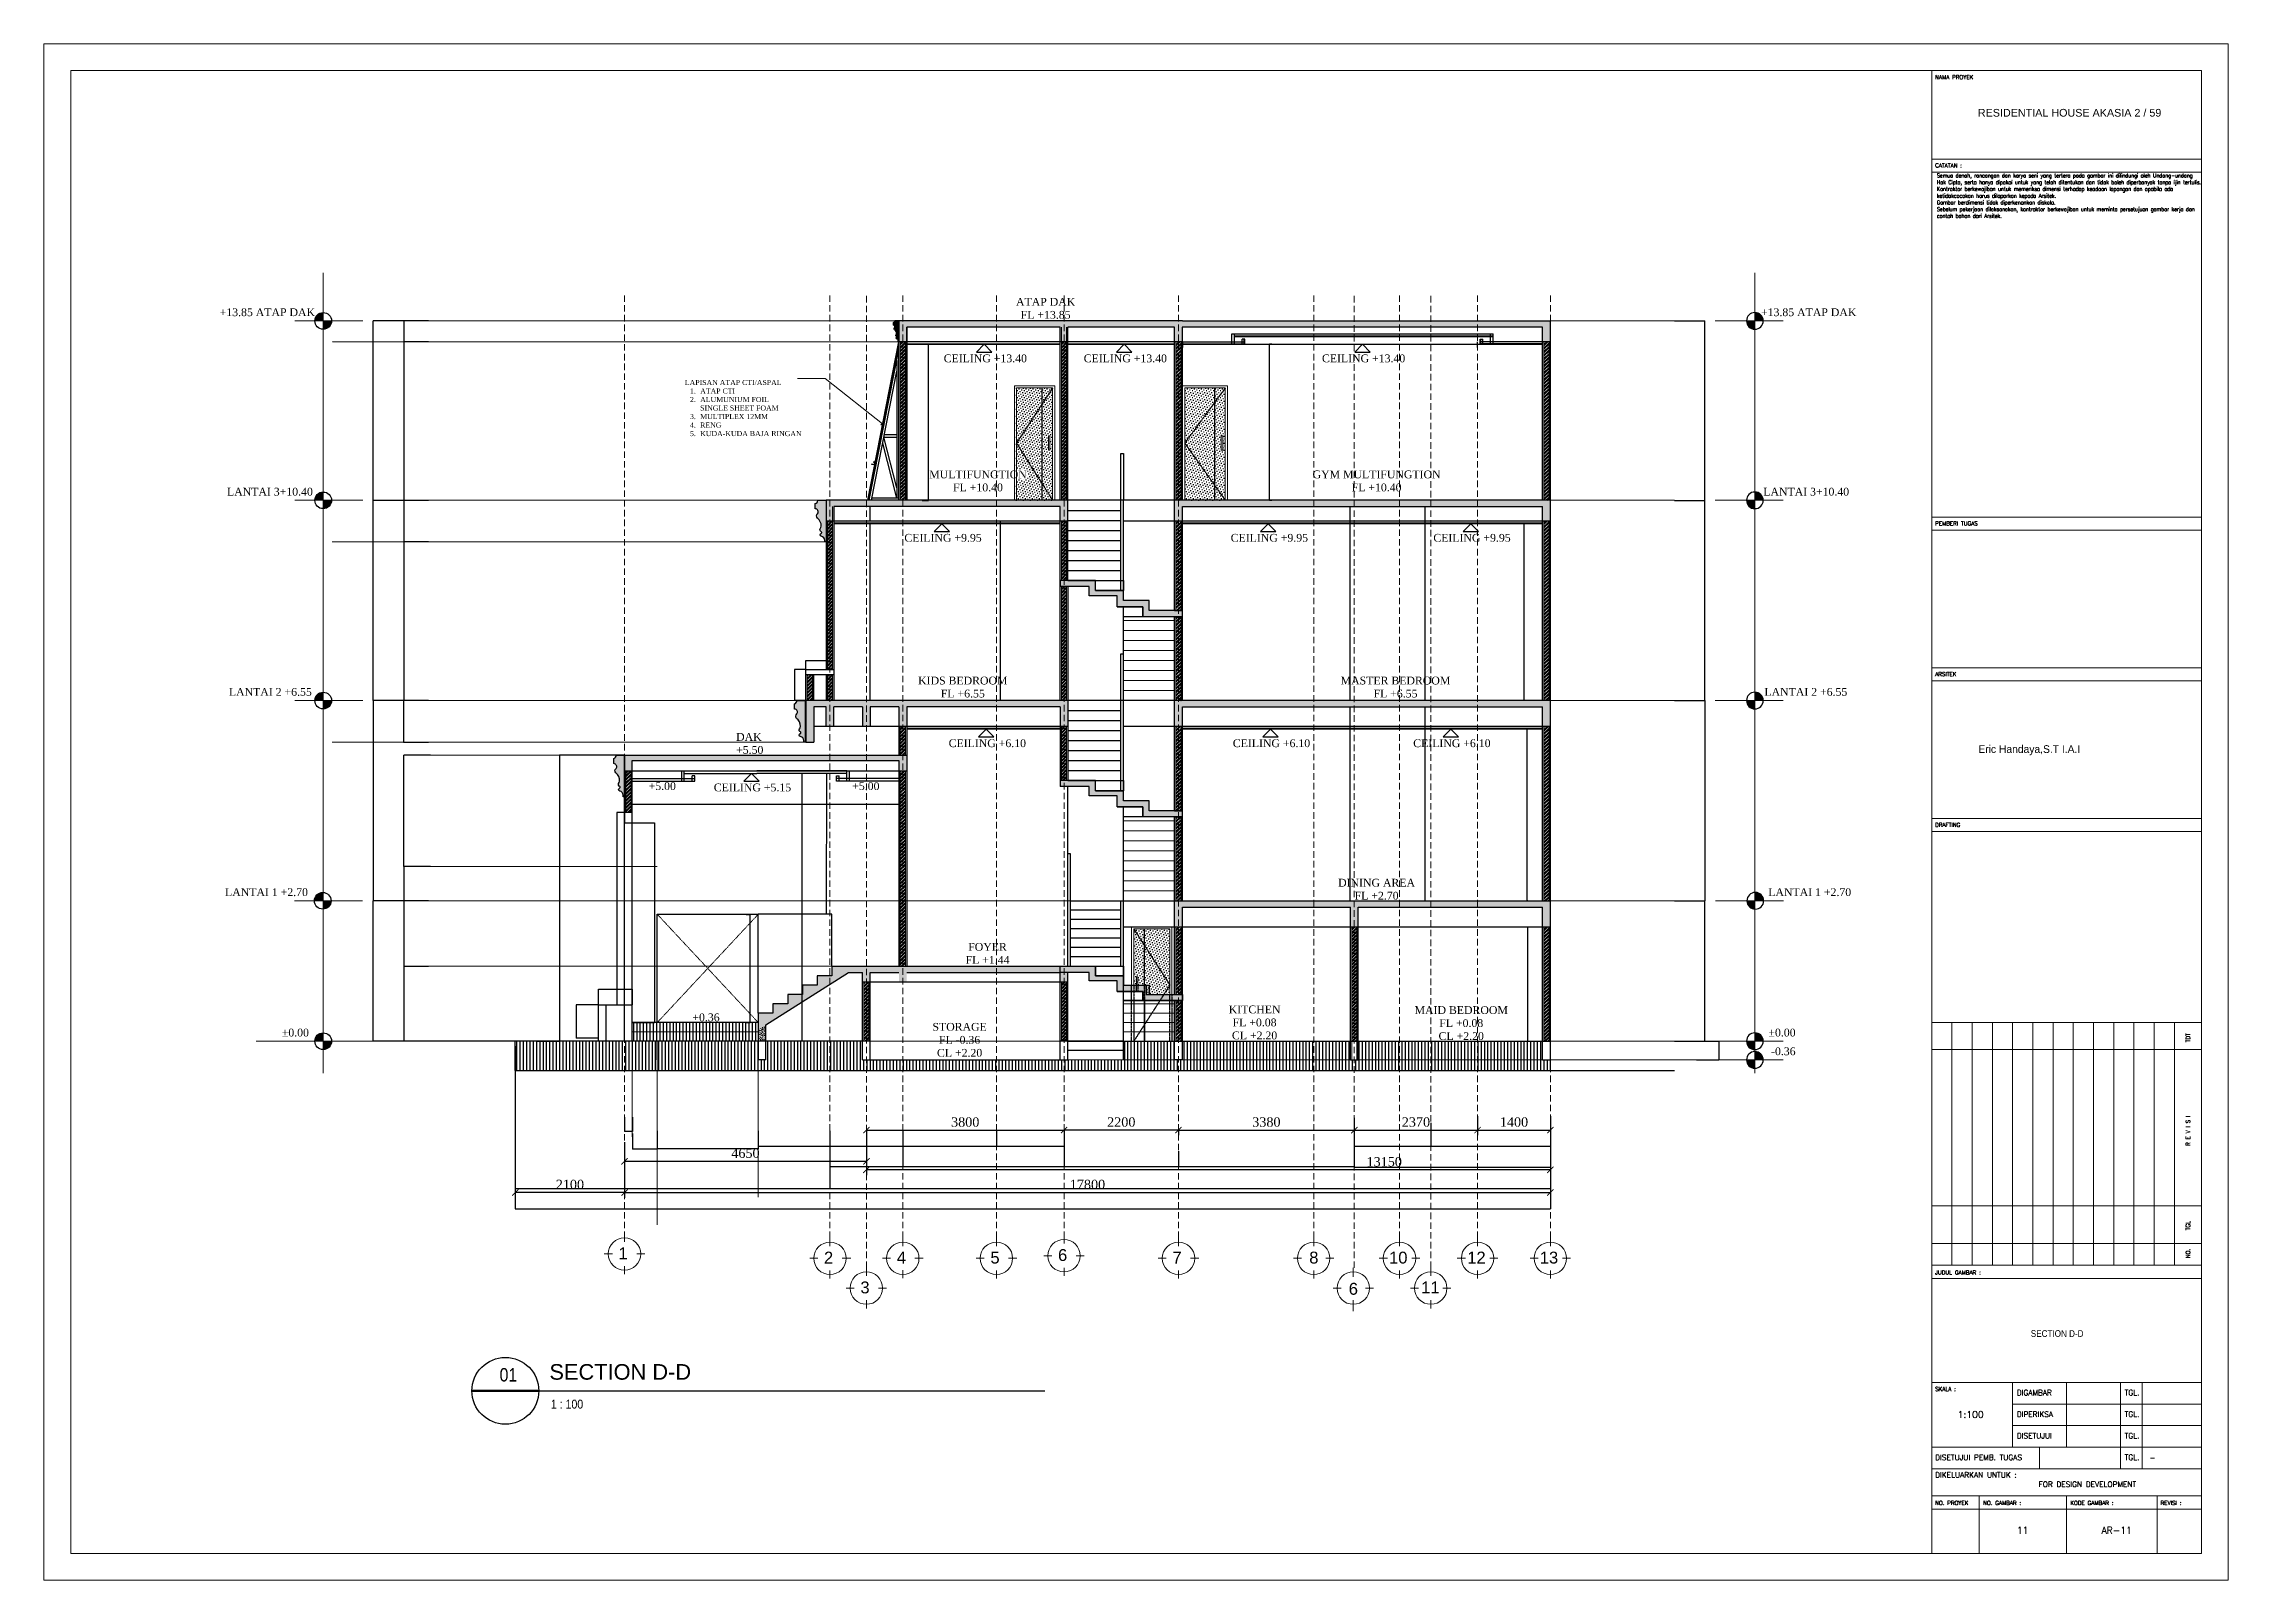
# Model space of a CAD drawing. Header units: millimetres. Extents: x -9564 to 494436, y -140371 to 4257.
# Drawn here: x 410436 to 452436, y -25289 to 4257 of the extents above; entities that cross this region are included whole.
import ezdxf
from ezdxf.enums import TextEntityAlignment as Align

# ---------------------------------------------------------------- set-up
doc = ezdxf.new("R2010")
doc.units = ezdxf.units.MM
doc.header["$MEASUREMENT"] = 0
for name, pattern in [('DASHED', [0.75, 0.5, -0.25]), ('DASHED2', [0.375, 0.25, -0.125]), ('HIDDEN2', [0.1875, 0.125, -0.0625]), ('SLD-Solid', [0])]:
    doc.linetypes.add(name, pattern=pattern)
doc.layers.get('DEFPOINTS').update_dxf_attribs({"lineweight": 18})
for name, color, linetype, lineweight in [('09-Arsiran', 8, 'Continuous', 5), ('8', 8, 'Continuous', 5), ('AS', 8, 'HIDDEN2', 5), ('DIM', 1, 'Continuous', 5), ('Dimensi', 252, 'Continuous', 9), ('DINDING', 1, 'Continuous', 20), ('DOOR OPENING', 4, 'SLD-Solid', 5), ('KOP', 7, 'Continuous', 80), ('LEGEND', 1, 'DASHED2', 50), ('XR-KOP A3_MOZART$0$A-TXTKOP', 3, 'Continuous', 5), ('XR-KOP A3_MOZART$0$KOP-A1$0$A-GRSKOP', 1, 'Continuous', 5), ('XR-KOP A3_MOZART$0$KOP-A1$0$A-TXTKOP', 3, 'Continuous', 5)]:
    doc.layers.add(name, color=color, linetype=linetype, lineweight=lineweight)
for name, color, linetype in [('garis tipis', 251, 'Continuous'), ('HACH', 251, 'Continuous'), ('ht', 14, 'Continuous'), ('NOT', 1, 'Continuous'), ('TEXT', 4, 'Continuous')]:
    doc.layers.add(name, color=color, linetype=linetype)
doc.styles.add('NOTEXT1', font='arial.ttf')
doc.styles.add('NOTEXT2', font='arial.ttf')
doc.styles.add('NOTEXT4', font='arial.ttf')
doc.styles.get("Standard").update_dxf_attribs({"font": 'arial.ttf'})
doc.styles.add('style1', font='times.ttf', dxfattribs={"height": 0.15})
doc.styles.add('style2', font='times.ttf', dxfattribs={"height": 0.18})
doc.styles.add('XR-KOP A3_MOZART$0$KOP-A1$0$DIM100', font='SIMPLEX.shx', dxfattribs={"width": 0.8, "height": 250})
doc.styles.add('XR-KOP A3_MOZART$0$KOP-A1$0$ROMANS', font='romans.shx', dxfattribs={"height": 200})
doc.styles.add('XR-KOP A3_MOZART$0$ROMAND', font='romand.shx', dxfattribs={"height": 2, "bigfont": 'bigfont.shx'})
doc.styles.add('XR-KOP A3_MOZART$0$ROMANS', font='romans.shx', dxfattribs={"height": 200})
doc.dimstyles.new('ISO-25', dxfattribs={"dimtxt": 0.18, "dimasz": 0.12, "dimexe": 0.1, "dimexo": 0.1, "dimgap": 0.0625, "dimtad": 1, "dimtoh": 1, "dimdec": 0, "dimlfac": 1000, "dimtxsty": 'style2', "dimblk": 'ARCHTICK', "dimcen": 0.15, "dimclrd": 1, "dimclre": 1, "dimclrt": 4, "dimadec": 0, "dimazin": 0, "dimtfac": 1, "dimtdec": 0, "dimtmove": 0, "dimatfit": 3, "dimldrblk": 'OBLIQUE', "dimfxl": 1, "dimarcsym": 0})
pattern_1 = [(95, (295264.6, -139278.485), (28.018925, 23.5106715), [3.809999, -41.909992]), (40, (295264.6, -139278.485), (-32.0036846, 22.0353416), [3.0479994, -33.5281105]), (145.451445, (295266.935, -139276.525), (-3.984759, 45.546012), [3.238001, -35.618042]), (91.1842, (295257.416, -139271.3), (44.28204, 32.390676), [5.714999, -62.864988]), (141.635558, (295261.106, -139268.6), (-1.417323, 68.56534), [4.857004, -53.427112]), (36.18415, (295257.416, -139271.3), (-1.417323, 68.56534), [4.571993, -50.291937]), (66, (295262.804, -139269.504), (35.903989, 6.9790285), [3.809999, -41.909992]), (11, (295262.804, -139269.504), (-17.307982, 34.788232), [3.0479994, -33.527994]), (116.451445, (295265.796, -139268.923), (18.596007, 41.7672607), [3.238001, -35.617981]), (82.5, (295264.6, -139278.485), (-11.52109165, 12.3946804), [0, -33.1215938, 0, -34.0359936, 0, -33.6549937]), (52.5, (295264.6, -139278.485), (-4.7179446, 23.6173956), [0, -19.4055963, 0, -32.359594, 0, -12.8269976]), (12.5, (295256.59, -139286.495), (19.98556885, 18.3652357), [0, -12.6999976, 0, -39.6239925, 0, -52.57799]), (2.5, (295252.998, -139290.087), (17.3527776, 24.544474), [0, -16.509997, 0, -26.314395, 0, -37.337993])]
pattern_2 = [(45, (295264.6, -139278.485), (-33.675954, 33.675954), []), (45, (295287.05, -139278.485), (-33.675954, 33.675954), [])]
pattern_3 = [(45, (-203801.84, -168824.07), (-16.837977, 50.5139312), [0, -47.624991])]

# ---------------------------------------------------------------- blocks, each defined once
blk = doc.blocks.new('hsdh')
at = {"layer": 'XR-KOP A3_MOZART$0$KOP-A1$0$A-GRSKOP', "linetype": 'Continuous', "lineweight": 5}
for p, q in [((140385, 56660), (140385, 82138)), ((140385, 80618), (145017, 80618)), ((140385, 74466), (145017, 74466)), ((140385, 74244), (145017, 74244)), ((140385, 71876), (145017, 71876)), ((140385, 71654), (145017, 71654)), ((140385, 69286), (145017, 69286)), ((140385, 69063), (145017, 69063)), ((140385, 65781), (145017, 65781)), ((140385, 65781), (145017, 65781)), ((140732, 61611), (140732, 65781)), ((141079, 61611), (141079, 65781)), ((141427, 61611), (141427, 65781)), ((141774, 61611), (141774, 65781)), ((142122, 61611), (142122, 65781)), ((142469, 61611), (142469, 65781)), ((142816, 61611), (142816, 65781)), ((143164, 61611), (143164, 65781)), ((143511, 61611), (143511, 65781)), ((143859, 61611), (143859, 65781)), ((144206, 61611), (144206, 65781)), ((144554, 61611), (144554, 65781)), ((140385, 65317), (145017, 65317)), ((140385, 62631), (145017, 62631)), ((140385, 61982), (145017, 61982)), ((140385, 61611), (145017, 61611)), ((140385, 61611), (145017, 61611)), ((140385, 61380), (145017, 61380)), ((140385, 59597), (145017, 59597)), ((141774, 59597), (141774, 58485)), ((142701, 59597), (142701, 58485)), ((143627, 59597), (143627, 58115)), ((143998, 59597), (143998, 58115)), ((141774, 59226), (145017, 59226)), ((141774, 58856), (145017, 58856)), ((140385, 58485), (145017, 58485)), ((142237, 58485), (142237, 58115)), ((140385, 58115), (145017, 58115)), ((140385, 57651), (145017, 57651)), ((141201, 57651), (141201, 56660)), ((142701, 57651), (142701, 56660)), ((144258, 57651), (144258, 56660)), ((140385, 57420), (145017, 57420))]:
    blk.add_line(p, q, dxfattribs=at)
at = {"layer": 'XR-KOP A3_MOZART$0$KOP-A1$0$A-GRSKOP', "color": 0, "linetype": 'Continuous', "lineweight": 5}
blk.add_lwpolyline([(145480, 82601), (107945, 82601), (107945, 56197), (145480, 56197)], close=True, dxfattribs=at)
at = {"layer": 'XR-KOP A3_MOZART$0$KOP-A1$0$A-GRSKOP', "color": 5, "linetype": 'Continuous', "lineweight": 5}
blk.add_lwpolyline([(145017, 82138), (108409, 82138), (108409, 56660), (145017, 56660)], close=True, dxfattribs=at)
at = {"layer": 'XR-KOP A3_MOZART$0$KOP-A1$0$A-GRSKOP', "linetype": 'Continuous', "lineweight": 5}
blk.add_lwpolyline([(145017, 80396), (140385, 80396)], dxfattribs=at)
at = {"layer": 'KOP', "color": 7, "char_height": 132.26, "attachment_point": 1, "style": 'style2'}
for s, insert in [('{\\fArial|b0|i0|c0|p34;RESIDENTIAL HOUSE AKASIA 2 / 59}', (141177, 81480)), ('{\\fBankGothic Lt BT|b0|i0|c0|p34;Eric Handaya,S.T I.A.I}', (141186, 70546))]:
    blk.add_mtext(s, dxfattribs=dict(at, insert=insert))
at = {"layer": 'XR-KOP A3_MOZART$0$A-TXTKOP', "lineweight": 5, "style": 'XR-KOP A3_MOZART$0$ROMANS'}
blk.add_text('-', height=92.6, dxfattribs=at).set_placement((144125, 58258))
at = {"layer": 'XR-KOP A3_MOZART$0$KOP-A1$0$A-TXTKOP', "lineweight": 5, "style": 'XR-KOP A3_MOZART$0$KOP-A1$0$ROMANS'}
for s, height, p in [('NAMA PROYEK', 69.49, (140443, 81990)), ('CATATAN :', 69.5, (140443, 80475)), ('PEMBERI TUGAS', 69.49, (140443, 74323)), ('ARSITEK', 69.5, (140443, 71733)), ('DRAFTING', 69.5, (140443, 69142)), ('JUDUL GAMBAR :', 69.49, (140443, 61451)), ('SKALA :', 69.5, (140443, 59449)), ('DIGAMBAR', 92.6, (141846, 59375)), ('TGL.', 92.6, (143699, 59375)), ('DIPERIKSA', 92.6, (141846, 59004)), ('TGL.', 92.6, (143699, 59004)), ('DISETUJUI', 92.6, (141846, 58634)), ('TGL.', 92.6, (143699, 58634)), ('DISETUJUI PEMB. TUGAS', 92.65, (140443, 58262)), ('TGL.', 92.6, (143699, 58263)), ('DIKELUARKAN UNTUK :', 92.65, (140443, 57961)), ('FOR DESIGN DEVELOPMENT', 92.65, (142221, 57800)), ('NO. PROYEK', 69.5, (140443, 57491)), ('NO. GAMBAR :', 69.49, (141267, 57491)), ('KODE GAMBAR :', 69.49, (142767, 57491)), ('REVISI :', 69.5, (144317, 57491))]:
    blk.add_text(s, height=height, dxfattribs=at).set_placement(p)
for s, height, p in [('TDT', 69.5, (144822, 65440)), ('R E V I S I', 69.49, (144822, 63662)), ('TGL', 69.5, (144822, 62210)), ('NO.', 69.5, (144822, 61732))]:
    blk.add_text(s, height=height, rotation=90, dxfattribs=at).set_placement(p)
at = {"layer": 'XR-KOP A3_MOZART$0$KOP-A1$0$A-TXTKOP', "insert": (140473, 80371), "char_height": 69.485, "width": 4456.22, "attachment_point": 1, "style": 'XR-KOP A3_MOZART$0$KOP-A1$0$DIM100'}
blk.add_mtext('Semua denah, rancangan dan karya seni yang tertera pada gambar ini dilindungi oleh Undang-undang Hak Cipta, serta hanya dipakai untuk yang telah ditentukan dan tidak boleh diperbanyak tanpa ijin tertulis.\\PKontraktor berkewajiban untuk memeriksa dimensi terhadap keadaan lapangan dan apabila ada ketidakcocokan harus dilaporkan kepada Arsitek.\\PGambar berdimensi tidak diperkenankan diskala.\\PSebelum pekerjaan dilaksanakan, kontraktor berkewajiban untuk meminta persetujuan gambar kerja dan contoh bahan dari Arsitek.', dxfattribs=at)
blk = doc.blocks.new('strair')
at = {"layer": 'DIM', "true_color": 0x636466}
h = blk.add_hatch(dxfattribs=at)
h.set_pattern_fill('AR-CONC', color=251, scale=0.0002, angle=45)
h.set_pattern_definition([(95, (4.91692, 3e-14), (0.02801893, 0.023510676), [0.00381, -0.04191]), (40, (4.91692, 3e-14), (-0.032003691, 0.022035346), [0.003048, -0.033528117]), (145.451445, (4.919255, 0.00196), (-0.0039847595, 0.0455460204), [0.003238002, -0.035618049]), (91.1842, (4.909736, 0.007184), (0.044282049, 0.032390683), [0.005715, -0.062865]), (141.635558, (4.913426, 0.009883), (-0.001417323, 0.068565353), [0.004857005, -0.053427122]), (36.18415, (4.909736, 0.007184), (-0.001417323, 0.068565353), [0.004571993, -0.050291946]), (66, (4.915124, 0.00898), (0.035903996, 0.00697903), [0.00381, -0.04191]), (11, (4.915124, 0.00898), (-0.017307985, 0.034788239), [0.003048, -0.033528]), (116.451445, (4.918116, 0.009562), (0.0185960104, 0.0417672685), [0.003238002, -0.0356179875]), (82.5, (4.91692, 3e-14), (-0.0115210938, 0.0123946827), [0, -0.0331216, 0, -0.034036, 0, -0.033655]), (52.5, (4.91692, 3e-14), (-0.0047179455, 0.0236174), [0, -0.0194056, 0, -0.0323596, 0, -0.012827]), (12.5, (4.90891, -0.00801), (0.0199855726, 0.0183652391), [0, -0.0127, 0, -0.039624, 0, -0.052578]), (2.5, (4.905317, -0.011602), (0.017352781, 0.0245444786), [0, -0.01651, 0, -0.0263144, 0, -0.037338])])
h.paths.add_polyline_path([(141.98, 128.787), (141.34, 128.787), (141.34, 128.98), (140.845, 128.98), (140.845, 129.172), (140.31, 129.172), (140.31, 129.365), (139.63, 129.365), (139.63, 129.251), (140.19, 129.251), (140.19, 129.07), (140.725, 129.07), (140.725, 128.86), (141.22, 128.86), (141.22, 128.667), (141.98, 128.667)])
for p, q in [((139.63, 129.365), (139.63, 129.251)), ((141.22, 128.667), (140.845, 128.667))]:
    blk.add_line(p, q)
for points in [[(141.98, 128.667), (141.98, 128.787), (141.34, 128.787), (141.34, 128.98), (140.845, 128.98), (140.845, 129.172), (140.31, 129.172), (140.31, 129.365), (139.63, 129.365)], [(141.98, 128.667), (141.22, 128.667), (141.22, 128.86), (140.725, 128.86), (140.725, 129.07), (140.19, 129.07), (140.19, 129.251), (139.63, 129.251)], [(140.725, 128.86), (141.22, 128.86), (141.22, 128.667)]]:
    blk.add_lwpolyline(points)
blk.add_lwpolyline([(140.845, 129.172), (140.31, 129.172), (140.31, 129.365), (140.845, 129.365)], close=True)
blk = doc.blocks.new('12143')
at = {"layer": 'DIM', "true_color": 0x636466}
h = blk.add_hatch(dxfattribs=at)
h.set_pattern_fill('AR-CONC', color=251, scale=0.0002, angle=45)
h.set_pattern_definition([(95, (0, -4), (0.02801893, 0.023510676), [0.00381, -0.04191]), (40, (0, -4), (-0.032003691, 0.022035346), [0.003048, -0.033528117]), (145.451445, (0.002335, -3.99804), (-0.0039847595, 0.0455460204), [0.003238002, -0.035618049]), (91.1842, (-0.007184, -3.992816), (0.044282049, 0.032390683), [0.005715, -0.062865]), (141.635558, (-0.003494, -3.990117), (-0.001417323, 0.068565353), [0.004857005, -0.053427122]), (36.18415, (-0.007184, -3.992816), (-0.001417323, 0.068565353), [0.004571993, -0.050291946]), (66, (-0.001796, -3.99102), (0.035903996, 0.00697903), [0.00381, -0.04191]), (11, (-0.001796, -3.99102), (-0.017307985, 0.034788239), [0.003048, -0.033528]), (116.451445, (0.001196, -3.990438), (0.0185960104, 0.0417672685), [0.003238002, -0.0356179875]), (82.5, (0, -4), (-0.0115210938, 0.0123946827), [0, -0.0331216, 0, -0.034036, 0, -0.033655]), (52.5, (0, -4), (-0.0047179455, 0.0236174), [0, -0.0194056, 0, -0.0323596, 0, -0.012827]), (12.5, (-0.00801, -4.00801), (0.0199855726, 0.0183652391), [0, -0.0127, 0, -0.039624, 0, -0.052578]), (2.5, (-0.011602, -4.011602), (0.017352781, 0.0245444786), [0, -0.01651, 0, -0.0263144, 0, -0.037338])])
h.paths.add_polyline_path([(134.713, 121.795), (135.393, 121.795), (135.393, 121.615), (135.928, 121.615), (135.928, 121.434), (136.423, 121.434), (136.423, 121.255), (137.063, 121.255), (137.063, 121.135), (136.303, 121.135), (136.303, 121.314), (135.808, 121.314), (135.808, 121.513), (135.273, 121.513), (135.273, 121.675), (134.713, 121.675)])
for points in [[(134.713, 121.795), (135.393, 121.795), (135.393, 121.615), (135.928, 121.615), (135.928, 121.434), (136.423, 121.434), (136.423, 121.255), (137.063, 121.255), (137.063, 121.135), (136.303, 121.135), (136.303, 121.314), (135.808, 121.314), (135.808, 121.513), (135.273, 121.513), (135.273, 121.675), (134.713, 121.675)], [(135.928, 121.615), (135.393, 121.615), (135.393, 121.795), (135.928, 121.795)]]:
    blk.add_lwpolyline(points, close=True)
blk.add_lwpolyline([(135.808, 121.314), (136.303, 121.314), (136.303, 121.135), (135.928, 121.135)])
blk = doc.blocks.new('lis atas')
at = {"true_color": 0x636466}
h = blk.add_hatch(color=251, dxfattribs=at)
h.dxf.hatch_style = 1
h.paths.add_polyline_path([(90.703, 140.132), (90.716, 140.132), (90.716, 140.147, -0.36498), (90.749, 140.187, 0.74874), (90.75, 140.215, -0.675931), (90.749, 140.231, 0.42987), (90.759, 140.26, -0.123299), (90.749, 140.283, -0.24485), (90.786, 140.361, 0.438632), (90.784, 140.404, -0.621787), (90.806, 140.451), (90.806, 140.501, -0.319918), (90.782, 140.532), (90.703, 140.532)])
blk.add_lwpolyline([(90.703, 140.132), (90.716, 140.132), (90.716, 140.147, -0.36498), (90.749, 140.187, 0.741922), (90.75, 140.214, -0.66528), (90.749, 140.231, 0.438756), (90.759, 140.26, -0.123299), (90.749, 140.283, -0.24485), (90.786, 140.361, 0.438632), (90.784, 140.404, -0.621787), (90.806, 140.451), (90.806, 140.501, -0.319918), (90.782, 140.532), (90.703, 140.532)], format="xyb", close=True)
blk = doc.blocks.new('_ArchTick')
at = {"color": 0, "linetype": 'ByBlock', "const_width": 0.15}
blk.add_lwpolyline([(-0.5, -0.5), (0.5, 0.5)], dxfattribs=at)
blk = doc.blocks.new('*D935')
at = {"color": 1, "lineweight": -2, "transparency": 16777216}
for p, q in [((427323, -1524), (427446, -1524)), ((427446, -4524), (427446, -1524)), ((427323, -4524), (427446, -4524))]:
    blk.add_line(p, q, dxfattribs=at)
at = {"layer": 'DEFPOINTS', "color": 0, "transparency": 16777216}
for p in [(427323, -1524), (427446, -1524), (427323, -4524)]:
    blk.add_point(p, dxfattribs=at)
at = {"color": 1, "lineweight": -2, "transparency": 16777216, "xscale": 0.12, "yscale": 0.12, "zscale": 0.12}
for p, rotation in [((427446, -1524), 90), ((427446, -4524), 270)]:
    blk.add_blockref('_ArchTick', p, dxfattribs=dict(at, rotation=rotation))
at = {"color": 4, "transparency": 16777216, "insert": (427446, -3024), "char_height": 0.18, "attachment_point": 5, "rotation": 90, "style": 'style2'}
blk.add_mtext('2999999', dxfattribs=at)
blk = doc.blocks.new('_Oblique')
at = {"color": 0, "linetype": 'ByBlock', "lineweight": -2}
blk.add_line((-0.5, -0.5), (0.5, 0.5), dxfattribs=at)
blk = doc.blocks.new('*D823')
at = {"color": 1, "lineweight": -2, "transparency": 16777216}
for p, q in [((441786, -12224), (442373, -12224)), ((442373, -14924), (442373, -12224)), ((441786, -14924), (442373, -14924))]:
    blk.add_line(p, q, dxfattribs=at)
at = {"layer": 'DEFPOINTS', "color": 0, "transparency": 16777216}
for p in [(441786, -12224), (442373, -12224), (441786, -14924)]:
    blk.add_point(p, dxfattribs=at)
at = {"color": 1, "lineweight": -2, "transparency": 16777216, "xscale": 0.12, "yscale": 0.12, "zscale": 0.12}
for p, rotation in [((442373, -12224), 90), ((442373, -14924), 270)]:
    blk.add_blockref('_ArchTick', p, dxfattribs=dict(at, rotation=rotation))
at = {"color": 4, "transparency": 16777216, "insert": (442373, -13574), "char_height": 0.18, "attachment_point": 5, "rotation": 90, "style": 'style2'}
blk.add_mtext('2699999', dxfattribs=at)
blk = doc.blocks.new('*D824')
at = {"color": 1, "lineweight": -2, "transparency": 16777216}
for p, q in [((441786, -8374), (442373, -8374)), ((442373, -8374), (442373, -12224)), ((441786, -12224), (442373, -12224))]:
    blk.add_line(p, q, dxfattribs=at)
at = {"layer": 'DEFPOINTS', "color": 0, "transparency": 16777216}
for p in [(441786, -8374), (441786, -12224), (442373, -12224)]:
    blk.add_point(p, dxfattribs=at)
at = {"color": 1, "lineweight": -2, "transparency": 16777216, "xscale": 0.12, "yscale": 0.12, "zscale": 0.12}
for p, rotation in [((442373, -8374), 90), ((442373, -12224), 270)]:
    blk.add_blockref('_ArchTick', p, dxfattribs=dict(at, rotation=rotation))
at = {"color": 4, "transparency": 16777216, "insert": (442373, -10299), "char_height": 0.18, "attachment_point": 5, "rotation": 90, "style": 'style2'}
blk.add_mtext('3849999', dxfattribs=at)
blk = doc.blocks.new('*D825')
at = {"color": 1, "lineweight": -2, "transparency": 16777216}
for p, q in [((441786, -4524), (442373, -4524)), ((442373, -8374), (442373, -4524)), ((441786, -8374), (442373, -8374))]:
    blk.add_line(p, q, dxfattribs=at)
at = {"layer": 'DEFPOINTS', "color": 0, "transparency": 16777216}
for p in [(441786, -4524), (442373, -4524), (441786, -8374)]:
    blk.add_point(p, dxfattribs=at)
at = {"color": 1, "lineweight": -2, "transparency": 16777216, "xscale": 0.12, "yscale": 0.12, "zscale": 0.12}
for p, rotation in [((442373, -4524), 90), ((442373, -8374), 270)]:
    blk.add_blockref('_ArchTick', p, dxfattribs=dict(at, rotation=rotation))
at = {"color": 4, "transparency": 16777216, "insert": (442373, -6449), "char_height": 0.18, "attachment_point": 5, "rotation": 90, "style": 'style2'}
blk.add_mtext('3849999', dxfattribs=at)
blk = doc.blocks.new('*D826')
at = {"color": 1, "lineweight": -2, "transparency": 16777216}
for p, q in [((441786, -1074), (442373, -1074)), ((442373, -4524), (442373, -1074)), ((441786, -4524), (442373, -4524))]:
    blk.add_line(p, q, dxfattribs=at)
at = {"layer": 'DEFPOINTS', "color": 0, "transparency": 16777216}
for p in [(441786, -1074), (442373, -1074), (441786, -4524)]:
    blk.add_point(p, dxfattribs=at)
at = {"color": 1, "lineweight": -2, "transparency": 16777216, "xscale": 0.12, "yscale": 0.12, "zscale": 0.12}
for p, rotation in [((442373, -1074), 90), ((442373, -4524), 270)]:
    blk.add_blockref('_ArchTick', p, dxfattribs=dict(at, rotation=rotation))
at = {"color": 4, "transparency": 16777216, "insert": (442373, -2799), "char_height": 0.18, "attachment_point": 5, "rotation": 90, "style": 'style2'}
blk.add_mtext('3449999', dxfattribs=at)
blk = doc.blocks.new('A$C459A4C15')
at = {"layer": 'ht'}
h = blk.add_hatch(color=256, dxfattribs=at)
h.paths.add_polyline_path([(0, 0.08), (0, 0), (-0.08, 0, -0.414214)])
h.paths.add_polyline_path([(0, 0), (0.08, 0, -0.414214), (0, -0.08)])
blk.add_circle((0, 0), 0.0801, dxfattribs=at)
blk = doc.blocks.new('lis 3')
at = {"true_color": 0x636466}
h = blk.add_hatch(color=251, dxfattribs=at)
h.dxf.hatch_style = 1
h.paths.add_polyline_path([(93.26, 135.846), (93.26, 135.946, -0.319918), (93.212, 136.009), (93.053, 136.009), (93.053, 135.209), (93.079, 135.209), (93.079, 135.238, -0.36498), (93.146, 135.317, 0.74874), (93.148, 135.373, -0.70461), (93.147, 135.407, 0.42104), (93.166, 135.463, -0.123299), (93.147, 135.51, -0.24485), (93.22, 135.667, 0.438632), (93.216, 135.752, -0.621787)])
blk.add_lwpolyline([(93.053, 135.209), (93.079, 135.209), (93.079, 135.238, -0.36498), (93.146, 135.317, 0.741922), (93.149, 135.373, -0.66528), (93.145, 135.406, 0.438756), (93.166, 135.463, -0.123299), (93.147, 135.51, -0.24485), (93.22, 135.667, 0.438632), (93.216, 135.752, -0.621787), (93.26, 135.846), (93.26, 135.946, -0.319918), (93.212, 136.009), (93.053, 136.009)], format="xyb", close=True)
blk = doc.blocks.new('*D800')
at = {"color": 1, "lineweight": -2, "transparency": 16777216}
for p, q in [((417832, -1074), (417357, -1074)), ((417358, -1074), (417358, -1474)), ((417832, -1474), (417357, -1474))]:
    blk.add_line(p, q, dxfattribs=at)
at = {"layer": 'DEFPOINTS', "color": 0, "transparency": 16777216}
for p in [(417832, -1074), (417358, -1474), (417832, -1474)]:
    blk.add_point(p, dxfattribs=at)
at = {"color": 1, "lineweight": -2, "transparency": 16777216, "xscale": 0.12, "yscale": 0.12, "zscale": 0.12}
for p, rotation in [((417358, -1074), 90), ((417358, -1474), 270)]:
    blk.add_blockref('_ArchTick', p, dxfattribs=dict(at, rotation=rotation))
at = {"color": 4, "transparency": 16777216, "insert": (417357, -1274), "char_height": 0.18, "attachment_point": 5, "rotation": 90, "style": 'style2'}
blk.add_mtext('400000', dxfattribs=at)
blk = doc.blocks.new('*D801')
at = {"color": 1, "lineweight": -2, "transparency": 16777216}
for p, q in [((417832, -1474), (417357, -1474)), ((417358, -1474), (417358, -4524)), ((417832, -4524), (417357, -4524))]:
    blk.add_line(p, q, dxfattribs=at)
at = {"layer": 'DEFPOINTS', "color": 0, "transparency": 16777216}
for p in [(417832, -1474), (417358, -4524), (417832, -4524)]:
    blk.add_point(p, dxfattribs=at)
at = {"color": 1, "lineweight": -2, "transparency": 16777216, "xscale": 0.12, "yscale": 0.12, "zscale": 0.12}
for p, rotation in [((417358, -1474), 90), ((417358, -4524), 270)]:
    blk.add_blockref('_ArchTick', p, dxfattribs=dict(at, rotation=rotation))
at = {"color": 4, "transparency": 16777216, "insert": (417357, -2999), "char_height": 0.18, "attachment_point": 5, "rotation": 90, "style": 'style2'}
blk.add_mtext('3049999', dxfattribs=at)
blk = doc.blocks.new('*D802')
at = {"color": 1, "lineweight": -2, "transparency": 16777216}
for p, q in [((417832, -4524), (417357, -4524)), ((417358, -4524), (417358, -5324)), ((417832, -5324), (417357, -5324))]:
    blk.add_line(p, q, dxfattribs=at)
at = {"layer": 'DEFPOINTS', "color": 0, "transparency": 16777216}
for p in [(417832, -4524), (417358, -5324), (417832, -5324)]:
    blk.add_point(p, dxfattribs=at)
at = {"color": 1, "lineweight": -2, "transparency": 16777216, "xscale": 0.12, "yscale": 0.12, "zscale": 0.12}
for p, rotation in [((417358, -4524), 90), ((417358, -5324), 270)]:
    blk.add_blockref('_ArchTick', p, dxfattribs=dict(at, rotation=rotation))
at = {"color": 4, "transparency": 16777216, "insert": (417357, -4924), "char_height": 0.18, "attachment_point": 5, "rotation": 90, "style": 'style2'}
blk.add_mtext('800000', dxfattribs=at)
blk = doc.blocks.new('*D803')
at = {"color": 1, "lineweight": -2, "transparency": 16777216}
for p, q in [((417832, -5324), (417357, -5324)), ((417358, -5324), (417358, -8374)), ((417832, -8374), (417357, -8374))]:
    blk.add_line(p, q, dxfattribs=at)
at = {"layer": 'DEFPOINTS', "color": 0, "transparency": 16777216}
for p in [(417832, -5324), (417358, -8374), (417832, -8374)]:
    blk.add_point(p, dxfattribs=at)
at = {"color": 1, "lineweight": -2, "transparency": 16777216, "xscale": 0.12, "yscale": 0.12, "zscale": 0.12}
for p, rotation in [((417358, -5324), 90), ((417358, -8374), 270)]:
    blk.add_blockref('_ArchTick', p, dxfattribs=dict(at, rotation=rotation))
at = {"color": 4, "transparency": 16777216, "insert": (417357, -6849), "char_height": 0.18, "attachment_point": 5, "rotation": 90, "style": 'style2'}
blk.add_mtext('3049999', dxfattribs=at)
blk = doc.blocks.new('*D804')
at = {"color": 1, "lineweight": -2, "transparency": 16777216}
for p, q in [((417832, -8374), (417352, -8374)), ((417353, -8374), (417353, -9179)), ((417832, -9179), (417352, -9179))]:
    blk.add_line(p, q, dxfattribs=at)
at = {"layer": 'DEFPOINTS', "color": 0, "transparency": 16777216}
for p in [(417832, -8374), (417353, -9179), (417832, -9179)]:
    blk.add_point(p, dxfattribs=at)
at = {"color": 1, "lineweight": -2, "transparency": 16777216, "xscale": 0.12, "yscale": 0.12, "zscale": 0.12}
for p, rotation in [((417353, -8374), 90), ((417353, -9179), 270)]:
    blk.add_blockref('_ArchTick', p, dxfattribs=dict(at, rotation=rotation))
at = {"color": 4, "transparency": 16777216, "insert": (417352, -8776), "char_height": 0.18, "attachment_point": 5, "rotation": 90, "style": 'style2'}
blk.add_mtext('805000', dxfattribs=at)
blk = doc.blocks.new('*D805')
at = {"color": 1, "lineweight": -2, "transparency": 16777216}
for p, q in [((417871, -11564), (417357, -11564)), ((417358, -11564), (417358, -12224)), ((417832, -12224), (417357, -12224))]:
    blk.add_line(p, q, dxfattribs=at)
at = {"layer": 'DEFPOINTS', "color": 0, "transparency": 16777216}
for p in [(417871, -11564), (417358, -12224), (417832, -12224)]:
    blk.add_point(p, dxfattribs=at)
at = {"color": 1, "lineweight": -2, "transparency": 16777216, "xscale": 0.12, "yscale": 0.12, "zscale": 0.12}
for p, rotation in [((417358, -11564), 90), ((417358, -12224), 270)]:
    blk.add_blockref('_ArchTick', p, dxfattribs=dict(at, rotation=rotation))
at = {"color": 4, "transparency": 16777216, "insert": (417357, -11894), "char_height": 0.18, "attachment_point": 5, "rotation": 90, "style": 'style2'}
blk.add_mtext('660000', dxfattribs=at)
blk = doc.blocks.new('*D806')
at = {"color": 1, "lineweight": -2, "transparency": 16777216}
for p, q in [((417832, -12224), (417357, -12224)), ((417358, -12224), (417358, -13484)), ((417832, -13484), (417357, -13484))]:
    blk.add_line(p, q, dxfattribs=at)
at = {"layer": 'DEFPOINTS', "color": 0, "transparency": 16777216}
for p in [(417832, -12224), (417358, -13484), (417832, -13484)]:
    blk.add_point(p, dxfattribs=at)
at = {"color": 1, "lineweight": -2, "transparency": 16777216, "xscale": 0.12, "yscale": 0.12, "zscale": 0.12}
for p, rotation in [((417358, -12224), 90), ((417358, -13484), 270)]:
    blk.add_blockref('_ArchTick', p, dxfattribs=dict(at, rotation=rotation))
at = {"color": 4, "transparency": 16777216, "insert": (417357, -12854), "char_height": 0.18, "attachment_point": 5, "rotation": 90, "style": 'style2'}
blk.add_mtext('1260000', dxfattribs=at)
blk = doc.blocks.new('*D931')
at = {"color": 1, "lineweight": -2, "transparency": 16777216}
for p, q in [((417832, -13484), (417357, -13484)), ((417358, -13484), (417358, -14924)), ((417832, -14924), (417357, -14924))]:
    blk.add_line(p, q, dxfattribs=at)
at = {"layer": 'DEFPOINTS', "color": 0, "transparency": 16777216}
for p in [(417832, -13484), (417358, -14924), (417832, -14924)]:
    blk.add_point(p, dxfattribs=at)
at = {"color": 1, "lineweight": -2, "transparency": 16777216, "xscale": 0.12, "yscale": 0.12, "zscale": 0.12}
for p, rotation in [((417358, -13484), 90), ((417358, -14924), 270)]:
    blk.add_blockref('_ArchTick', p, dxfattribs=dict(at, rotation=rotation))
at = {"color": 4, "transparency": 16777216, "insert": (417357, -14204), "char_height": 0.18, "attachment_point": 5, "rotation": 90, "style": 'style2'}
blk.add_mtext('1440000', dxfattribs=at)
blk = doc.blocks.new('*D932')
at = {"color": 1, "lineweight": -2, "transparency": 16777216}
for p, q in [((417357, -12224), (416770, -12224)), ((416770, -14924), (416770, -12224)), ((417357, -14924), (416770, -14924))]:
    blk.add_line(p, q, dxfattribs=at)
at = {"layer": 'DEFPOINTS', "color": 0, "transparency": 16777216}
for p in [(416770, -12224), (417358, -12224), (417358, -14924)]:
    blk.add_point(p, dxfattribs=at)
at = {"color": 1, "lineweight": -2, "transparency": 16777216, "xscale": 0.12, "yscale": 0.12, "zscale": 0.12}
for p, rotation in [((416770, -12224), 90), ((416770, -14924), 270)]:
    blk.add_blockref('_ArchTick', p, dxfattribs=dict(at, rotation=rotation))
at = {"color": 4, "transparency": 16777216, "insert": (416770, -13574), "char_height": 0.18, "attachment_point": 5, "rotation": 90, "style": 'style2'}
blk.add_mtext('2699999', dxfattribs=at)
blk = doc.blocks.new('*D807')
at = {"color": 1, "lineweight": -2, "transparency": 16777216}
for p, q in [((417357, -8374), (416770, -8374)), ((416770, -8374), (416770, -12224)), ((417357, -12224), (416770, -12224))]:
    blk.add_line(p, q, dxfattribs=at)
at = {"layer": 'DEFPOINTS', "color": 0, "transparency": 16777216}
for p in [(417358, -8374), (416770, -12224), (417358, -12224)]:
    blk.add_point(p, dxfattribs=at)
at = {"color": 1, "lineweight": -2, "transparency": 16777216, "xscale": 0.12, "yscale": 0.12, "zscale": 0.12}
for p, rotation in [((416770, -8374), 90), ((416770, -12224), 270)]:
    blk.add_blockref('_ArchTick', p, dxfattribs=dict(at, rotation=rotation))
at = {"color": 4, "transparency": 16777216, "insert": (416770, -10299), "char_height": 0.18, "attachment_point": 5, "rotation": 90, "style": 'style2'}
blk.add_mtext('3849999', dxfattribs=at)
blk = doc.blocks.new('*D808')
at = {"color": 1, "lineweight": -2, "transparency": 16777216}
for p, q in [((417357, -4524), (416770, -4524)), ((416770, -8374), (416770, -4524)), ((417357, -8374), (416770, -8374))]:
    blk.add_line(p, q, dxfattribs=at)
at = {"layer": 'DEFPOINTS', "color": 0, "transparency": 16777216}
for p in [(416770, -4524), (417358, -4524), (417358, -8374)]:
    blk.add_point(p, dxfattribs=at)
at = {"color": 1, "lineweight": -2, "transparency": 16777216, "xscale": 0.12, "yscale": 0.12, "zscale": 0.12}
for p, rotation in [((416770, -4524), 90), ((416770, -8374), 270)]:
    blk.add_blockref('_ArchTick', p, dxfattribs=dict(at, rotation=rotation))
at = {"color": 4, "transparency": 16777216, "insert": (416770, -6449), "char_height": 0.18, "attachment_point": 5, "rotation": 90, "style": 'style2'}
blk.add_mtext('3849999', dxfattribs=at)
blk = doc.blocks.new('*D809')
at = {"color": 1, "lineweight": -2, "transparency": 16777216}
for p, q in [((417357, -1074), (416770, -1074)), ((416770, -4524), (416770, -1074)), ((417357, -4524), (416770, -4524))]:
    blk.add_line(p, q, dxfattribs=at)
at = {"layer": 'DEFPOINTS', "color": 0, "transparency": 16777216}
for p in [(416770, -1074), (417358, -1074), (417358, -4524)]:
    blk.add_point(p, dxfattribs=at)
at = {"color": 1, "lineweight": -2, "transparency": 16777216, "xscale": 0.12, "yscale": 0.12, "zscale": 0.12}
for p, rotation in [((416770, -1074), 90), ((416770, -4524), 270)]:
    blk.add_blockref('_ArchTick', p, dxfattribs=dict(at, rotation=rotation))
at = {"color": 4, "transparency": 16777216, "insert": (416770, -2799), "char_height": 0.18, "attachment_point": 5, "rotation": 90, "style": 'style2'}
blk.add_mtext('3449999', dxfattribs=at)
blk = doc.blocks.new('*D933')
at = {"color": 1, "lineweight": -2, "transparency": 16777216}
for p, q in [((417871, -9424), (417357, -9424)), ((417358, -11564), (417358, -9424)), ((417871, -11564), (417357, -11564))]:
    blk.add_line(p, q, dxfattribs=at)
at = {"layer": 'DEFPOINTS', "color": 0, "transparency": 16777216}
for p in [(417358, -9424), (417871, -9424), (417871, -11564)]:
    blk.add_point(p, dxfattribs=at)
at = {"color": 1, "lineweight": -2, "transparency": 16777216, "xscale": 0.12, "yscale": 0.12, "zscale": 0.12}
for p, rotation in [((417358, -9424), 90), ((417358, -11564), 270)]:
    blk.add_blockref('_ArchTick', p, dxfattribs=dict(at, rotation=rotation))
at = {"color": 4, "transparency": 16777216, "insert": (417357, -10494), "char_height": 0.18, "attachment_point": 5, "rotation": 90, "style": 'style2'}
blk.add_mtext('2140000', dxfattribs=at)
blk = doc.blocks.new('*D810')
at = {"color": 1, "lineweight": -2, "transparency": 16777216}
for p, q in [((421602, -9424), (420350, -9424)), ((420351, -9424), (420351, -14924)), ((419908, -14924), (420351, -14924))]:
    blk.add_line(p, q, dxfattribs=at)
at = {"layer": 'DEFPOINTS', "color": 0, "transparency": 16777216}
for p in [(421603, -9424), (419908, -14924), (420351, -14924)]:
    blk.add_point(p, dxfattribs=at)
at = {"color": 1, "lineweight": -2, "transparency": 16777216, "xscale": 0.12, "yscale": 0.12, "zscale": 0.12}
for p, rotation in [((420351, -9424), 90), ((420351, -14924), 270)]:
    blk.add_blockref('_ArchTick', p, dxfattribs=dict(at, rotation=rotation))
at = {"color": 4, "transparency": 16777216, "insert": (420350, -12174), "char_height": 0.18, "attachment_point": 5, "rotation": 90, "style": 'style2'}
blk.add_mtext('5499999', dxfattribs=at)
blk = doc.blocks.new('*D934')
at = {"color": 1, "lineweight": -2, "transparency": 16777216}
for p, q in [((434048, -1524), (434003, -1524)), ((434003, -4524), (434003, -1524)), ((434048, -4524), (434003, -4524))]:
    blk.add_line(p, q, dxfattribs=at)
at = {"layer": 'DEFPOINTS', "color": 0, "transparency": 16777216}
for p in [(434003, -1524), (434049, -1524), (434049, -4524, 0)]:
    blk.add_point(p, dxfattribs=at)
at = {"color": 1, "lineweight": -2, "transparency": 16777216, "xscale": 0.12, "yscale": 0.12, "zscale": 0.12}
for p, rotation in [((434003, -1524), 90), ((434003, -4524), 270)]:
    blk.add_blockref('_ArchTick', p, dxfattribs=dict(at, rotation=rotation))
at = {"color": 4, "transparency": 16777216, "insert": (434003, -3024), "char_height": 0.18, "attachment_point": 5, "rotation": 90, "style": 'style2'}
blk.add_mtext('2999999', dxfattribs=at)
blk = doc.blocks.new('*D811')
at = {"color": 1, "lineweight": -2, "transparency": 16777216}
for p, q in [((437103, -16493), (437103, -16945)), ((439403, -16493), (439403, -16945)), ((439403, -16945), (437103, -16945))]:
    blk.add_line(p, q, dxfattribs=at)
at = {"layer": 'DEFPOINTS', "color": 0, "transparency": 16777216}
for p in [(437103, -16493), (439403, -16493), (437103, -16945)]:
    blk.add_point(p, dxfattribs=at)
at = {"color": 1, "lineweight": -2, "transparency": 16777216, "xscale": 0.12, "yscale": 0.12, "zscale": 0.12, "rotation": 180}
blk.add_blockref('_ArchTick', (437103, -16945), dxfattribs=at)
at = {"color": 1, "lineweight": -2, "transparency": 16777216, "xscale": 0.12, "yscale": 0.12, "zscale": 0.12}
blk.add_blockref('_ArchTick', (439403, -16945), dxfattribs=at)
at = {"color": 4, "transparency": 16777216, "insert": (438253, -16945), "char_height": 0.18, "attachment_point": 5, "style": 'style2'}
blk.add_mtext('2300000', dxfattribs=at)
blk = doc.blocks.new('*D812')
at = {"color": 1, "lineweight": -2, "transparency": 16777216}
for p, q in [((435633, -16649), (435633, -16945)), ((437103, -16649), (437103, -16945)), ((437103, -16945), (435633, -16945))]:
    blk.add_line(p, q, dxfattribs=at)
at = {"layer": 'DEFPOINTS', "color": 0, "transparency": 16777216}
for p in [(435633, -16649), (437103, -16649), (435633, -16945)]:
    blk.add_point(p, dxfattribs=at)
at = {"color": 1, "lineweight": -2, "transparency": 16777216, "xscale": 0.12, "yscale": 0.12, "zscale": 0.12, "rotation": 180}
blk.add_blockref('_ArchTick', (435633, -16945), dxfattribs=at)
at = {"color": 1, "lineweight": -2, "transparency": 16777216, "xscale": 0.12, "yscale": 0.12, "zscale": 0.12}
blk.add_blockref('_ArchTick', (437103, -16945), dxfattribs=at)
at = {"color": 4, "transparency": 16777216, "insert": (436368, -16945), "char_height": 0.18, "attachment_point": 5, "style": 'style2'}
blk.add_mtext('1470000', dxfattribs=at)
blk = doc.blocks.new('*D813')
at = {"color": 1, "lineweight": -2, "transparency": 16777216}
for p, q in [((432253, -17036), (432253, -17339)), ((435633, -17036), (435633, -17339)), ((435633, -17339), (432253, -17339))]:
    blk.add_line(p, q, dxfattribs=at)
at = {"layer": 'DEFPOINTS', "color": 0, "transparency": 16777216}
for p in [(432253, -17036), (435633, -17036), (432253, -17339)]:
    blk.add_point(p, dxfattribs=at)
at = {"color": 1, "lineweight": -2, "transparency": 16777216, "xscale": 0.12, "yscale": 0.12, "zscale": 0.12, "rotation": 180}
blk.add_blockref('_ArchTick', (432253, -17339), dxfattribs=at)
at = {"color": 1, "lineweight": -2, "transparency": 16777216, "xscale": 0.12, "yscale": 0.12, "zscale": 0.12}
blk.add_blockref('_ArchTick', (435633, -17339), dxfattribs=at)
at = {"color": 4, "transparency": 16777216, "insert": (433943, -17339), "char_height": 0.18, "attachment_point": 5, "style": 'style2'}
blk.add_mtext('3379999', dxfattribs=at)
blk = doc.blocks.new('*D814')
at = {"color": 1, "lineweight": -2, "transparency": 16777216}
for p, q in [((430053, -17036), (430053, -17339)), ((432253, -17036), (432253, -17339)), ((432253, -17339), (430053, -17339))]:
    blk.add_line(p, q, dxfattribs=at)
at = {"layer": 'DEFPOINTS', "color": 0, "transparency": 16777216}
for p in [(430053, -17036), (432253, -17036), (430053, -17339)]:
    blk.add_point(p, dxfattribs=at)
at = {"color": 1, "lineweight": -2, "transparency": 16777216, "xscale": 0.12, "yscale": 0.12, "zscale": 0.12, "rotation": 180}
blk.add_blockref('_ArchTick', (430053, -17339), dxfattribs=at)
at = {"color": 1, "lineweight": -2, "transparency": 16777216, "xscale": 0.12, "yscale": 0.12, "zscale": 0.12}
blk.add_blockref('_ArchTick', (432253, -17339), dxfattribs=at)
at = {"color": 4, "transparency": 16777216, "insert": (431153, -17339), "char_height": 0.18, "attachment_point": 5, "style": 'style2'}
blk.add_mtext('2200000', dxfattribs=at)
blk = doc.blocks.new('*D815')
at = {"color": 1, "lineweight": -2, "transparency": 16777216}
for p, q in [((428753, -16649), (428753, -16945)), ((430053, -16649), (430053, -16945)), ((430053, -16945), (428753, -16945))]:
    blk.add_line(p, q, dxfattribs=at)
at = {"layer": 'DEFPOINTS', "color": 0, "transparency": 16777216}
for p in [(428753, -16649), (430053, -16649), (428753, -16945)]:
    blk.add_point(p, dxfattribs=at)
at = {"color": 1, "lineweight": -2, "transparency": 16777216, "xscale": 0.12, "yscale": 0.12, "zscale": 0.12, "rotation": 180}
blk.add_blockref('_ArchTick', (428753, -16945), dxfattribs=at)
at = {"color": 1, "lineweight": -2, "transparency": 16777216, "xscale": 0.12, "yscale": 0.12, "zscale": 0.12}
blk.add_blockref('_ArchTick', (430053, -16945), dxfattribs=at)
at = {"color": 4, "transparency": 16777216, "insert": (429403, -16945), "char_height": 0.18, "attachment_point": 5, "style": 'style2'}
blk.add_mtext('1300000', dxfattribs=at)
blk = doc.blocks.new('*D816')
at = {"color": 1, "lineweight": -2, "transparency": 16777216}
for p, q in [((426953, -16649), (426953, -16945)), ((428753, -16649), (428753, -16945)), ((428753, -16945), (426953, -16945))]:
    blk.add_line(p, q, dxfattribs=at)
at = {"layer": 'DEFPOINTS', "color": 0, "transparency": 16777216}
for p in [(426953, -16649), (428753, -16649), (426953, -16945)]:
    blk.add_point(p, dxfattribs=at)
at = {"color": 1, "lineweight": -2, "transparency": 16777216, "xscale": 0.12, "yscale": 0.12, "zscale": 0.12, "rotation": 180}
blk.add_blockref('_ArchTick', (426953, -16945), dxfattribs=at)
at = {"color": 1, "lineweight": -2, "transparency": 16777216, "xscale": 0.12, "yscale": 0.12, "zscale": 0.12}
blk.add_blockref('_ArchTick', (428753, -16945), dxfattribs=at)
at = {"color": 4, "transparency": 16777216, "insert": (427853, -16945), "char_height": 0.18, "attachment_point": 5, "style": 'style2'}
blk.add_mtext('1800000', dxfattribs=at)
blk = doc.blocks.new('*D817')
at = {"color": 1, "lineweight": -2, "transparency": 16777216}
for p, q in [((426253, -16649), (426253, -16945)), ((426953, -16649), (426953, -16945)), ((426953, -16945), (426253, -16945))]:
    blk.add_line(p, q, dxfattribs=at)
at = {"layer": 'DEFPOINTS', "color": 0, "transparency": 16777216}
for p in [(426253, -16649), (426953, -16649), (426253, -16945)]:
    blk.add_point(p, dxfattribs=at)
at = {"color": 1, "lineweight": -2, "transparency": 16777216, "xscale": 0.12, "yscale": 0.12, "zscale": 0.12, "rotation": 180}
blk.add_blockref('_ArchTick', (426253, -16945), dxfattribs=at)
at = {"color": 1, "lineweight": -2, "transparency": 16777216, "xscale": 0.12, "yscale": 0.12, "zscale": 0.12}
blk.add_blockref('_ArchTick', (426953, -16945), dxfattribs=at)
at = {"color": 4, "transparency": 16777216, "insert": (426603, -16945), "char_height": 0.18, "attachment_point": 5, "style": 'style2'}
blk.add_mtext('700000', dxfattribs=at)
blk = doc.blocks.new('*D818')
at = {"color": 1, "lineweight": -2, "transparency": 16777216}
for p, q in [((425553, -16649), (425553, -16945)), ((426253, -16649), (426253, -16945)), ((426253, -16945), (425553, -16945))]:
    blk.add_line(p, q, dxfattribs=at)
at = {"layer": 'DEFPOINTS', "color": 0, "transparency": 16777216}
for p in [(425553, -16649), (426253, -16649), (425553, -16945)]:
    blk.add_point(p, dxfattribs=at)
at = {"color": 1, "lineweight": -2, "transparency": 16777216, "xscale": 0.12, "yscale": 0.12, "zscale": 0.12, "rotation": 180}
blk.add_blockref('_ArchTick', (425553, -16945), dxfattribs=at)
at = {"color": 1, "lineweight": -2, "transparency": 16777216, "xscale": 0.12, "yscale": 0.12, "zscale": 0.12}
blk.add_blockref('_ArchTick', (426253, -16945), dxfattribs=at)
at = {"color": 4, "transparency": 16777216, "insert": (425903, -16945), "char_height": 0.18, "attachment_point": 5, "style": 'style2'}
blk.add_mtext('700000', dxfattribs=at)
blk = doc.blocks.new('*D819')
at = {"color": 1, "lineweight": -2, "transparency": 16777216}
for p, q in [((435633, -16945), (435633, -17343)), ((439403, -16945), (439403, -17343)), ((435633, -17343), (439403, -17343))]:
    blk.add_line(p, q, dxfattribs=at)
at = {"layer": 'DEFPOINTS', "color": 0, "transparency": 16777216}
for p in [(435633, -16945), (439403, -16945), (439403, -17343)]:
    blk.add_point(p, dxfattribs=at)
at = {"color": 1, "lineweight": -2, "transparency": 16777216, "xscale": 0.12, "yscale": 0.12, "zscale": 0.12, "rotation": 180}
blk.add_blockref('_ArchTick', (435633, -17343), dxfattribs=at)
at = {"color": 1, "lineweight": -2, "transparency": 16777216, "xscale": 0.12, "yscale": 0.12, "zscale": 0.12}
blk.add_blockref('_ArchTick', (439403, -17343), dxfattribs=at)
at = {"color": 4, "transparency": 16777216, "insert": (437518, -17342), "char_height": 0.18, "attachment_point": 5, "style": 'style2'}
blk.add_mtext('3769999', dxfattribs=at)
blk = doc.blocks.new('*D820')
at = {"color": 1, "lineweight": -2, "transparency": 16777216}
for p, q in [((426953, -16945), (426953, -17339)), ((430053, -16945), (430053, -17339)), ((430053, -17339), (426953, -17339))]:
    blk.add_line(p, q, dxfattribs=at)
at = {"layer": 'DEFPOINTS', "color": 0, "transparency": 16777216}
for p in [(426953, -16945), (430053, -16945), (426953, -17339)]:
    blk.add_point(p, dxfattribs=at)
at = {"color": 1, "lineweight": -2, "transparency": 16777216, "xscale": 0.12, "yscale": 0.12, "zscale": 0.12, "rotation": 180}
blk.add_blockref('_ArchTick', (426953, -17339), dxfattribs=at)
at = {"color": 1, "lineweight": -2, "transparency": 16777216, "xscale": 0.12, "yscale": 0.12, "zscale": 0.12}
blk.add_blockref('_ArchTick', (430053, -17339), dxfattribs=at)
at = {"color": 4, "transparency": 16777216, "insert": (428503, -17339), "char_height": 0.18, "attachment_point": 5, "style": 'style2'}
blk.add_mtext('3099999', dxfattribs=at)
blk = doc.blocks.new('*D821')
at = {"color": 1, "lineweight": -2, "transparency": 16777216}
for p, q in [((425553, -16945), (425553, -17339)), ((426953, -16945), (426953, -17339)), ((426953, -17339), (425553, -17339))]:
    blk.add_line(p, q, dxfattribs=at)
at = {"layer": 'DEFPOINTS', "color": 0, "transparency": 16777216}
for p in [(425553, -16945), (426953, -16945), (425553, -17339)]:
    blk.add_point(p, dxfattribs=at)
at = {"color": 1, "lineweight": -2, "transparency": 16777216, "xscale": 0.12, "yscale": 0.12, "zscale": 0.12, "rotation": 180}
blk.add_blockref('_ArchTick', (425553, -17339), dxfattribs=at)
at = {"color": 1, "lineweight": -2, "transparency": 16777216, "xscale": 0.12, "yscale": 0.12, "zscale": 0.12}
blk.add_blockref('_ArchTick', (426953, -17339), dxfattribs=at)
at = {"color": 4, "transparency": 16777216, "insert": (426253, -17339), "char_height": 0.18, "attachment_point": 5, "style": 'style2'}
blk.add_mtext('1400000', dxfattribs=at)
blk = doc.blocks.new('*D822')
at = {"color": 1, "lineweight": -2, "transparency": 16777216}
for p, q in [((425553, -17343), (425553, -17764)), ((439403, -17343), (439403, -17764)), ((439403, -17763), (425553, -17763))]:
    blk.add_line(p, q, dxfattribs=at)
at = {"layer": 'DEFPOINTS', "color": 0, "transparency": 16777216}
for p in [(425553, -17343), (439403, -17343), (425553, -17763)]:
    blk.add_point(p, dxfattribs=at)
at = {"color": 1, "lineweight": -2, "transparency": 16777216, "xscale": 0.12, "yscale": 0.12, "zscale": 0.12, "rotation": 180}
blk.add_blockref('_ArchTick', (425553, -17763), dxfattribs=at)
at = {"color": 1, "lineweight": -2, "transparency": 16777216, "xscale": 0.12, "yscale": 0.12, "zscale": 0.12}
blk.add_blockref('_ArchTick', (439403, -17763), dxfattribs=at)
at = {"color": 4, "transparency": 16777216, "insert": (432478, -17763), "char_height": 0.18, "attachment_point": 5, "style": 'style2'}
blk.add_mtext('13849997', dxfattribs=at)
blk = doc.blocks.new('*D827')
at = {"color": 1, "lineweight": -2, "transparency": 16777216}
for p, q in [((424173, -16649), (424173, -16945)), ((425553, -16649), (425553, -16945)), ((425553, -16945), (424173, -16945))]:
    blk.add_line(p, q, dxfattribs=at)
at = {"layer": 'DEFPOINTS', "color": 0, "transparency": 16777216}
for p in [(424173, -16649), (425553, -16649), (424173, -16945)]:
    blk.add_point(p, dxfattribs=at)
at = {"color": 1, "lineweight": -2, "transparency": 16777216, "xscale": 0.12, "yscale": 0.12, "zscale": 0.12, "rotation": 180}
blk.add_blockref('_ArchTick', (424173, -16945), dxfattribs=at)
at = {"color": 1, "lineweight": -2, "transparency": 16777216, "xscale": 0.12, "yscale": 0.12, "zscale": 0.12}
blk.add_blockref('_ArchTick', (425553, -16945), dxfattribs=at)
at = {"color": 4, "transparency": 16777216, "insert": (424863, -16945), "char_height": 0.18, "attachment_point": 5, "style": 'style2'}
blk.add_mtext('1380000', dxfattribs=at)
blk = doc.blocks.new('*D828')
at = {"color": 1, "lineweight": -2, "transparency": 16777216}
for p, q in [((422233, -16694), (422233, -16991)), ((424173, -16649), (424173, -16991)), ((424173, -16991), (422233, -16991))]:
    blk.add_line(p, q, dxfattribs=at)
at = {"layer": 'DEFPOINTS', "color": 0, "transparency": 16777216}
for p in [(422233, -16694), (424173, -16649), (422233, -16991)]:
    blk.add_point(p, dxfattribs=at)
at = {"color": 1, "lineweight": -2, "transparency": 16777216, "xscale": 0.12, "yscale": 0.12, "zscale": 0.12, "rotation": 180}
blk.add_blockref('_ArchTick', (422233, -16991), dxfattribs=at)
at = {"color": 1, "lineweight": -2, "transparency": 16777216, "xscale": 0.12, "yscale": 0.12, "zscale": 0.12}
blk.add_blockref('_ArchTick', (424173, -16991), dxfattribs=at)
at = {"color": 4, "transparency": 16777216, "insert": (423203, -16991), "char_height": 0.18, "attachment_point": 5, "style": 'style2'}
blk.add_mtext('1940000', dxfattribs=at)
blk = doc.blocks.new('*D829')
at = {"color": 1, "lineweight": -2, "transparency": 16777216}
for p, q in [((421753, -16701), (421753, -16998)), ((422233, -16649), (422233, -16998)), ((422233, -16998), (421753, -16998))]:
    blk.add_line(p, q, dxfattribs=at)
at = {"layer": 'DEFPOINTS', "color": 0, "transparency": 16777216}
for p in [(421753, -16701), (422233, -16649), (421753, -16998)]:
    blk.add_point(p, dxfattribs=at)
at = {"color": 1, "lineweight": -2, "transparency": 16777216, "xscale": 0.12, "yscale": 0.12, "zscale": 0.12, "rotation": 180}
blk.add_blockref('_ArchTick', (421753, -16998), dxfattribs=at)
at = {"color": 1, "lineweight": -2, "transparency": 16777216, "xscale": 0.12, "yscale": 0.12, "zscale": 0.12}
blk.add_blockref('_ArchTick', (422233, -16998), dxfattribs=at)
at = {"color": 4, "transparency": 16777216, "insert": (421993, -16997), "char_height": 0.18, "attachment_point": 5, "style": 'style2'}
blk.add_mtext('480000', dxfattribs=at)
blk = doc.blocks.new('*D830')
at = {"color": 1, "lineweight": -2, "transparency": 16777216}
for p, q in [((421603, -16381), (421603, -16660)), ((421753, -16660), (421603, -16660)), ((421753, -16381), (421753, -16660))]:
    blk.add_line(p, q, dxfattribs=at)
at = {"layer": 'DEFPOINTS', "color": 0, "transparency": 16777216}
for p in [(421603, -16381), (421603, -16660), (421753, -16381)]:
    blk.add_point(p, dxfattribs=at)
at = {"color": 1, "lineweight": -2, "transparency": 16777216, "xscale": 0.12, "yscale": 0.12, "zscale": 0.12, "rotation": 180}
blk.add_blockref('_ArchTick', (421603, -16660), dxfattribs=at)
at = {"color": 1, "lineweight": -2, "transparency": 16777216, "xscale": 0.12, "yscale": 0.12, "zscale": 0.12}
blk.add_blockref('_ArchTick', (421753, -16660), dxfattribs=at)
at = {"color": 4, "transparency": 16777216, "insert": (421678, -16660), "char_height": 0.18, "attachment_point": 5, "style": 'style2'}
blk.add_mtext('150000', dxfattribs=at)
blk = doc.blocks.new('*D831')
at = {"color": 1, "lineweight": -2, "transparency": 16777216}
for p, q in [((419503, -16606), (419503, -17764)), ((421603, -16864), (421603, -17764)), ((421603, -17763), (419503, -17763))]:
    blk.add_line(p, q, dxfattribs=at)
at = {"layer": 'DEFPOINTS', "color": 0, "transparency": 16777216}
for p in [(419503, -16606), (421603, -16864), (419503, -17763)]:
    blk.add_point(p, dxfattribs=at)
at = {"color": 1, "lineweight": -2, "transparency": 16777216, "xscale": 0.12, "yscale": 0.12, "zscale": 0.12, "rotation": 180}
blk.add_blockref('_ArchTick', (419503, -17763), dxfattribs=at)
at = {"color": 1, "lineweight": -2, "transparency": 16777216, "xscale": 0.12, "yscale": 0.12, "zscale": 0.12}
blk.add_blockref('_ArchTick', (421603, -17763), dxfattribs=at)
at = {"color": 4, "transparency": 16777216, "insert": (420553, -17763), "char_height": 0.18, "attachment_point": 5, "style": 'style2'}
blk.add_mtext('2100000', dxfattribs=at)
blk = doc.blocks.new('*D832')
at = {"color": 1, "lineweight": -2, "transparency": 16777216}
for p, q in [((421603, -16945), (421603, -17764)), ((425553, -16945), (425553, -17764)), ((425553, -17763), (421603, -17763))]:
    blk.add_line(p, q, dxfattribs=at)
at = {"layer": 'DEFPOINTS', "color": 0, "transparency": 16777216}
for p in [(421603, -16945), (425553, -16945), (421603, -17763)]:
    blk.add_point(p, dxfattribs=at)
at = {"color": 1, "lineweight": -2, "transparency": 16777216, "xscale": 0.12, "yscale": 0.12, "zscale": 0.12, "rotation": 180}
blk.add_blockref('_ArchTick', (421603, -17763), dxfattribs=at)
at = {"color": 1, "lineweight": -2, "transparency": 16777216, "xscale": 0.12, "yscale": 0.12, "zscale": 0.12}
blk.add_blockref('_ArchTick', (425553, -17763), dxfattribs=at)
at = {"color": 4, "transparency": 16777216, "insert": (423578, -17763), "char_height": 0.18, "attachment_point": 5, "style": 'style2'}
blk.add_mtext('3949999', dxfattribs=at)
blk = doc.blocks.new('*D833')
at = {"color": 1, "lineweight": -2, "transparency": 16777216}
for p, q in [((419503, -17764), (419503, -18146)), ((439403, -17764), (439403, -18146)), ((419503, -18146), (439403, -18146))]:
    blk.add_line(p, q, dxfattribs=at)
at = {"layer": 'DEFPOINTS', "color": 0, "transparency": 16777216}
for p in [(419503, -17763), (439403, -17763), (439403, -18146)]:
    blk.add_point(p, dxfattribs=at)
at = {"color": 1, "lineweight": -2, "transparency": 16777216, "xscale": 0.12, "yscale": 0.12, "zscale": 0.12, "rotation": 180}
blk.add_blockref('_ArchTick', (419503, -18146), dxfattribs=at)
at = {"color": 1, "lineweight": -2, "transparency": 16777216, "xscale": 0.12, "yscale": 0.12, "zscale": 0.12}
blk.add_blockref('_ArchTick', (439403, -18146), dxfattribs=at)
at = {"color": 4, "transparency": 16777216, "insert": (429453, -18146), "char_height": 0.18, "attachment_point": 5, "style": 'style2'}
blk.add_mtext('19899996', dxfattribs=at)
blk = doc.blocks.new('*D938')
at = {"color": 1, "lineweight": -2, "transparency": 16777216}
for p, q in [((425090, -7773), (425090, -7602)), ((425090, -7602), (425490, -7602)), ((425490, -7773), (425490, -7602))]:
    blk.add_line(p, q, dxfattribs=at)
at = {"layer": 'DEFPOINTS', "color": 0, "transparency": 16777216}
for p in [(425090, -7774, 0), (425490, -7602), (425490, -7774)]:
    blk.add_point(p, dxfattribs=at)
at = {"color": 1, "lineweight": -2, "transparency": 16777216, "xscale": 0.12, "yscale": 0.12, "zscale": 0.12, "rotation": 180}
blk.add_blockref('_ArchTick', (425090, -7602), dxfattribs=at)
at = {"color": 1, "lineweight": -2, "transparency": 16777216, "xscale": 0.12, "yscale": 0.12, "zscale": 0.12}
blk.add_blockref('_ArchTick', (425490, -7602), dxfattribs=at)
at = {"color": 4, "transparency": 16777216, "insert": (425290, -7602), "char_height": 0.18, "attachment_point": 5, "style": 'style2'}
blk.add_mtext('399998', dxfattribs=at)
blk = doc.blocks.new('*D939')
at = {"color": 1, "lineweight": -2, "transparency": 16777216}
for p, q in [((425090, -7774), (424868, -7774)), ((424868, -7774), (424868, -8374)), ((425090, -8374), (424868, -8374))]:
    blk.add_line(p, q, dxfattribs=at)
at = {"layer": 'DEFPOINTS', "color": 0, "transparency": 16777216}
for p in [(425090, -7774, 0), (424868, -8374), (425090, -8374, 0)]:
    blk.add_point(p, dxfattribs=at)
at = {"color": 1, "lineweight": -2, "transparency": 16777216, "xscale": 0.12, "yscale": 0.12, "zscale": 0.12}
for p, rotation in [((424868, -7774), 90), ((424868, -8374), 270)]:
    blk.add_blockref('_ArchTick', p, dxfattribs=dict(at, rotation=rotation))
at = {"color": 4, "transparency": 16777216, "insert": (424868, -8074), "char_height": 0.18, "attachment_point": 5, "rotation": 90, "style": 'style2'}
blk.add_mtext('600000', dxfattribs=at)
blk = doc.blocks.new('*D940')
at = {"color": 1, "lineweight": -2, "transparency": 16777216}
for p, q in [((421102, -14224), (420671, -14224)), ((420672, -14224), (420672, -14866)), ((421102, -14866), (420671, -14866))]:
    blk.add_line(p, q, dxfattribs=at)
at = {"layer": 'DEFPOINTS', "color": 0, "transparency": 16777216}
for p in [(421103, -14224), (420672, -14866), (421103, -14866)]:
    blk.add_point(p, dxfattribs=at)
at = {"color": 1, "lineweight": -2, "transparency": 16777216, "xscale": 0.12, "yscale": 0.12, "zscale": 0.12}
for p, rotation in [((420672, -14224), 90), ((420672, -14866), 270)]:
    blk.add_blockref('_ArchTick', p, dxfattribs=dict(at, rotation=rotation))
at = {"color": 4, "transparency": 16777216, "insert": (420671, -14545), "char_height": 0.18, "attachment_point": 5, "rotation": 90, "style": 'style2'}
blk.add_mtext('642382', dxfattribs=at)
blk = doc.blocks.new('*D941')
at = {"color": 1, "lineweight": -2, "transparency": 16777216}
for p, q in [((421103, -14223), (421103, -13924)), ((421103, -13924), (421753, -13924)), ((421753, -14223), (421753, -13924))]:
    blk.add_line(p, q, dxfattribs=at)
at = {"layer": 'DEFPOINTS', "color": 0, "transparency": 16777216}
for p in [(421103, -14224), (421753, -13924), (421753, -14224)]:
    blk.add_point(p, dxfattribs=at)
at = {"color": 1, "lineweight": -2, "transparency": 16777216, "xscale": 0.12, "yscale": 0.12, "zscale": 0.12, "rotation": 180}
blk.add_blockref('_ArchTick', (421103, -13924), dxfattribs=at)
at = {"color": 1, "lineweight": -2, "transparency": 16777216, "xscale": 0.12, "yscale": 0.12, "zscale": 0.12}
blk.add_blockref('_ArchTick', (421753, -13924), dxfattribs=at)
at = {"color": 4, "transparency": 16777216, "insert": (421428, -13924), "char_height": 0.18, "attachment_point": 5, "style": 'style2'}
blk.add_mtext('650000', dxfattribs=at)
blk = doc.blocks.new('*D942')
at = {"color": 1, "lineweight": -2, "transparency": 16777216}
for p, q in [((441947, -14924), (442639, -14924)), ((442639, -14924), (442639, -15284)), ((442213, -15284), (442639, -15284))]:
    blk.add_line(p, q, dxfattribs=at)
at = {"layer": 'DEFPOINTS', "color": 0, "transparency": 16777216}
for p in [(441947, -14924), (442213, -15284, 0), (442639, -15284)]:
    blk.add_point(p, dxfattribs=at)
at = {"color": 1, "lineweight": -2, "transparency": 16777216, "xscale": 0.12, "yscale": 0.12, "zscale": 0.12}
for p, rotation in [((442639, -14924), 90), ((442639, -15284), 270)]:
    blk.add_blockref('_ArchTick', p, dxfattribs=dict(at, rotation=rotation))
at = {"color": 4, "transparency": 16777216, "insert": (442639, -15104), "char_height": 0.18, "attachment_point": 5, "rotation": 90, "style": 'style2'}
blk.add_mtext('360000', dxfattribs=at)
blk = doc.blocks.new('*D943')
at = {"color": 1, "lineweight": -2, "transparency": 16777216}
for p, q in [((421753, -10724), (422179, -10724)), ((422179, -10724), (422179, -14564)), ((421753, -14564), (422179, -14564))]:
    blk.add_line(p, q, dxfattribs=at)
at = {"layer": 'DEFPOINTS', "color": 0, "transparency": 16777216}
for p in [(421753, -10724), (421753, -14564), (422179, -14564)]:
    blk.add_point(p, dxfattribs=at)
at = {"color": 1, "lineweight": -2, "transparency": 16777216, "xscale": 0.12, "yscale": 0.12, "zscale": 0.12}
for p, rotation in [((422179, -10724), 90), ((422179, -14564), 270)]:
    blk.add_blockref('_ArchTick', p, dxfattribs=dict(at, rotation=rotation))
at = {"color": 4, "transparency": 16777216, "insert": (422178, -12644), "char_height": 0.18, "attachment_point": 5, "rotation": 90, "style": 'style2'}
blk.add_mtext('3839999', dxfattribs=at)
blk = doc.blocks.new('*D944')
at = {"color": 1, "lineweight": -2, "transparency": 16777216}
for p, q in [((425166, -9774), (425015, -9774)), ((425016, -14924), (425016, -9774)), ((425166, -14924), (425015, -14924))]:
    blk.add_line(p, q, dxfattribs=at)
at = {"layer": 'DEFPOINTS', "color": 0, "transparency": 16777216}
for p in [(425016, -9774), (425167, -9774), (425167, -14924, 0)]:
    blk.add_point(p, dxfattribs=at)
at = {"color": 1, "lineweight": -2, "transparency": 16777216, "xscale": 0.12, "yscale": 0.12, "zscale": 0.12}
for p, rotation in [((425016, -9774), 90), ((425016, -14924), 270)]:
    blk.add_blockref('_ArchTick', p, dxfattribs=dict(at, rotation=rotation))
at = {"color": 4, "transparency": 16777216, "insert": (425015, -12349), "char_height": 0.18, "attachment_point": 5, "rotation": 90, "style": 'style2'}
blk.add_mtext('5149999', dxfattribs=at)
blk = doc.blocks.new('*D945')
at = {"color": 1, "lineweight": -2, "transparency": 16777216}
for p, q in [((423940, -12484), (424017, -12484)), ((424017, -14564), (424017, -12484)), ((423940, -14564), (424017, -14564))]:
    blk.add_line(p, q, dxfattribs=at)
at = {"layer": 'DEFPOINTS', "color": 0, "transparency": 16777216}
for p in [(423940, -12484), (424017, -12484), (423940, -14564)]:
    blk.add_point(p, dxfattribs=at)
at = {"color": 1, "lineweight": -2, "transparency": 16777216, "xscale": 0.12, "yscale": 0.12, "zscale": 0.12}
for p, rotation in [((424017, -12484), 90), ((424017, -14564), 270)]:
    blk.add_blockref('_ArchTick', p, dxfattribs=dict(at, rotation=rotation))
at = {"color": 4, "transparency": 16777216, "insert": (424016, -13524), "char_height": 0.18, "attachment_point": 5, "rotation": 90, "style": 'style2'}
blk.add_mtext('2080000', dxfattribs=at)
blk = doc.blocks.new('*D946')
at = {"color": 1, "lineweight": -2, "transparency": 16777216}
for p, q in [((438889, -12724), (438969, -12724)), ((438969, -14924), (438969, -12724)), ((438900, -14924), (438969, -14924))]:
    blk.add_line(p, q, dxfattribs=at)
at = {"layer": 'DEFPOINTS', "color": 0, "transparency": 16777216}
for p in [(438889, -12724), (438969, -12724), (438900, -14924)]:
    blk.add_point(p, dxfattribs=at)
at = {"color": 1, "lineweight": -2, "transparency": 16777216, "xscale": 0.12, "yscale": 0.12, "zscale": 0.12}
for p, rotation in [((438969, -12724), 90), ((438969, -14924), 270)]:
    blk.add_blockref('_ArchTick', p, dxfattribs=dict(at, rotation=rotation))
at = {"color": 4, "transparency": 16777216, "insert": (438969, -13824), "char_height": 0.18, "attachment_point": 5, "rotation": 90, "style": 'style2'}
blk.add_mtext('2200000', dxfattribs=at)
blk = doc.blocks.new('*D936')
at = {"color": 1, "lineweight": -2, "transparency": 16777216}
for p, q in [((438969, -8924), (438956, -8924)), ((438956, -12224), (438956, -8924)), ((438969, -12224), (438956, -12224))]:
    blk.add_line(p, q, dxfattribs=at)
at = {"layer": 'DEFPOINTS', "color": 0, "transparency": 16777216}
for p in [(438956, -8924), (438969, -8924, 0), (438969, -12224)]:
    blk.add_point(p, dxfattribs=at)
at = {"color": 1, "lineweight": -2, "transparency": 16777216, "xscale": 0.12, "yscale": 0.12, "zscale": 0.12}
for p, rotation in [((438956, -8924), 90), ((438956, -12224), 270)]:
    blk.add_blockref('_ArchTick', p, dxfattribs=dict(at, rotation=rotation))
at = {"color": 4, "transparency": 16777216, "insert": (438956, -10574), "char_height": 0.18, "attachment_point": 5, "rotation": 90, "style": 'style2'}
blk.add_mtext('3299999', dxfattribs=at)
blk = doc.blocks.new('*D937')
at = {"color": 1, "lineweight": -2, "transparency": 16777216}
for p, q in [((438956, -4974), (438901, -4974)), ((438901, -8374), (438901, -4974)), ((438956, -8374), (438901, -8374))]:
    blk.add_line(p, q, dxfattribs=at)
at = {"layer": 'DEFPOINTS', "color": 0, "transparency": 16777216}
for p in [(438901, -4974), (438956, -4974), (438956, -8374, 0)]:
    blk.add_point(p, dxfattribs=at)
at = {"color": 1, "lineweight": -2, "transparency": 16777216, "xscale": 0.12, "yscale": 0.12, "zscale": 0.12}
for p, rotation in [((438901, -4974), 90), ((438901, -8374), 270)]:
    blk.add_blockref('_ArchTick', p, dxfattribs=dict(at, rotation=rotation))
at = {"color": 4, "transparency": 16777216, "insert": (438901, -6674), "char_height": 0.18, "attachment_point": 5, "rotation": 90, "style": 'style2'}
blk.add_mtext('3399999', dxfattribs=at)
blk = doc.blocks.new('NOT-28-ADI')
at = {"const_width": 50}
blk.add_lwpolyline([(-750, 0), (750, 0)], dxfattribs=at)
blk.add_circle((0, 0), 750)
at = {"layer": 'NOT'}
blk.add_line((750, 0), (12100, 0), dxfattribs=at)
at = {"color": 5, "style": 'NOTEXT4'}
for tag, p in [('JDL1', (988, 765)), ('JDL2', (988, 250))]:
    blk.add_attdef(tag, p, '', height=350, dxfattribs=at)
at = {"color": 5, "style": 'NOTEXT4', "width": 0.85}
blk.add_attdef('NO', text='', height=300, dxfattribs=at).set_placement((68, 360), align=Align.MIDDLE_CENTER)
at = {"style": 'NOTEXT1', "width": 0.85}
blk.add_attdef('REF.', text='', height=200, dxfattribs=at).set_placement((0, -190), align=Align.TOP_CENTER)
blk.add_attdef('SCALE', (1020, -398), '', height=200, dxfattribs=at)
blk.add_attdef('ROOM', text='', height=200, dxfattribs=at).set_placement((3715, -388), align=Align.RIGHT)
blk = doc.blocks.new('*D598')
at = {"layer": 'DEFPOINTS', "color": 0, "transparency": 16777216}
for p in [(453.403, 197.68), (458.053, 197.701), (458.053, 197.601)]:
    blk.add_point(p, dxfattribs=at)
at = {"layer": 'DIM', "color": 1, "lineweight": -2, "transparency": 16777216}
for p, q in [((453.403, 197.601), (458.053, 197.601)), ((453.403, 197.58), (453.403, 197.501)), ((458.053, 197.601), (458.053, 197.501))]:
    blk.add_line(p, q, dxfattribs=at)
at = {"layer": 'DIM', "color": 1, "lineweight": -2, "transparency": 16777216, "xscale": 0.12, "yscale": 0.12, "zscale": 0.12, "rotation": 180}
blk.add_blockref('_ArchTick', (453.403, 197.601), dxfattribs=at)
at = {"layer": 'DIM', "color": 1, "lineweight": -2, "transparency": 16777216, "xscale": 0.12, "yscale": 0.12, "zscale": 0.12}
blk.add_blockref('_ArchTick', (458.053, 197.601), dxfattribs=at)
at = {"layer": 'DIM', "color": 4, "transparency": 16777216, "insert": (455.728, 197.755), "char_height": 0.18, "attachment_point": 5, "style": 'style2'}
blk.add_mtext('4650', dxfattribs=at)
blk = doc.blocks.new('*D599')
at = {"layer": 'DEFPOINTS', "color": 0, "transparency": 16777216}
for p in [(458.053, 198.301), (461.853, 198.301), (461.853, 198.201)]:
    blk.add_point(p, dxfattribs=at)
at = {"layer": 'DIM', "color": 1, "lineweight": -2, "transparency": 16777216}
for p, q in [((458.053, 198.201), (458.053, 198.101)), ((458.053, 198.201), (461.853, 198.201)), ((461.853, 198.201), (461.853, 198.101))]:
    blk.add_line(p, q, dxfattribs=at)
at = {"layer": 'DIM', "color": 1, "lineweight": -2, "transparency": 16777216, "xscale": 0.12, "yscale": 0.12, "zscale": 0.12, "rotation": 180}
blk.add_blockref('_ArchTick', (458.053, 198.201), dxfattribs=at)
at = {"layer": 'DIM', "color": 1, "lineweight": -2, "transparency": 16777216, "xscale": 0.12, "yscale": 0.12, "zscale": 0.12}
blk.add_blockref('_ArchTick', (461.853, 198.201), dxfattribs=at)
at = {"layer": 'DIM', "color": 4, "transparency": 16777216, "insert": (459.953, 198.355), "char_height": 0.18, "attachment_point": 5, "style": 'style2'}
blk.add_mtext('3800', dxfattribs=at)
blk = doc.blocks.new('*D600')
at = {"layer": 'DEFPOINTS', "color": 0, "transparency": 16777216}
for p in [(464.053, 198.301), (467.433, 198.539), (467.433, 198.201)]:
    blk.add_point(p, dxfattribs=at)
at = {"layer": 'DIM', "color": 1, "lineweight": -2, "transparency": 16777216}
for p, q in [((467.433, 198.439), (467.433, 198.101)), ((464.053, 198.201), (464.053, 198.101)), ((464.053, 198.201), (467.433, 198.201))]:
    blk.add_line(p, q, dxfattribs=at)
at = {"layer": 'DIM', "color": 1, "lineweight": -2, "transparency": 16777216, "xscale": 0.12, "yscale": 0.12, "zscale": 0.12, "rotation": 180}
blk.add_blockref('_ArchTick', (464.053, 198.201), dxfattribs=at)
at = {"layer": 'DIM', "color": 1, "lineweight": -2, "transparency": 16777216, "xscale": 0.12, "yscale": 0.12, "zscale": 0.12}
blk.add_blockref('_ArchTick', (467.433, 198.201), dxfattribs=at)
at = {"layer": 'DIM', "color": 4, "transparency": 16777216, "insert": (465.743, 198.355), "char_height": 0.18, "attachment_point": 5, "style": 'style2'}
blk.add_mtext('3380', dxfattribs=at)
blk = doc.blocks.new('*D601')
at = {"layer": 'DEFPOINTS', "color": 0, "transparency": 16777216}
for p in [(467.433, 198.539), (469.803, 198.567), (469.803, 198.201)]:
    blk.add_point(p, dxfattribs=at)
at = {"layer": 'DIM', "color": 1, "lineweight": -2, "transparency": 16777216}
for p, q in [((467.433, 198.439), (467.433, 198.101)), ((469.803, 198.467), (469.803, 198.101)), ((467.433, 198.201), (469.803, 198.201))]:
    blk.add_line(p, q, dxfattribs=at)
at = {"layer": 'DIM', "color": 1, "lineweight": -2, "transparency": 16777216, "xscale": 0.12, "yscale": 0.12, "zscale": 0.12, "rotation": 180}
blk.add_blockref('_ArchTick', (467.433, 198.201), dxfattribs=at)
at = {"layer": 'DIM', "color": 1, "lineweight": -2, "transparency": 16777216, "xscale": 0.12, "yscale": 0.12, "zscale": 0.12}
blk.add_blockref('_ArchTick', (469.803, 198.201), dxfattribs=at)
at = {"layer": 'DIM', "color": 4, "transparency": 16777216, "insert": (468.618, 198.355), "char_height": 0.18, "attachment_point": 5, "style": 'style2'}
blk.add_mtext('2370', dxfattribs=at)
blk = doc.blocks.new('*D602')
at = {"layer": 'DEFPOINTS', "color": 0, "transparency": 16777216}
for p in [(469.803, 198.301), (471.203, 198.567), (471.203, 198.201)]:
    blk.add_point(p, dxfattribs=at)
at = {"layer": 'DIM', "color": 1, "lineweight": -2, "transparency": 16777216}
for p, q in [((471.203, 198.467), (471.203, 198.101)), ((469.803, 198.201), (469.803, 198.101)), ((469.803, 198.201), (471.203, 198.201))]:
    blk.add_line(p, q, dxfattribs=at)
at = {"layer": 'DIM', "color": 1, "lineweight": -2, "transparency": 16777216, "xscale": 0.12, "yscale": 0.12, "zscale": 0.12, "rotation": 180}
blk.add_blockref('_ArchTick', (469.803, 198.201), dxfattribs=at)
at = {"layer": 'DIM', "color": 1, "lineweight": -2, "transparency": 16777216, "xscale": 0.12, "yscale": 0.12, "zscale": 0.12}
blk.add_blockref('_ArchTick', (471.203, 198.201), dxfattribs=at)
at = {"layer": 'DIM', "color": 4, "transparency": 16777216, "insert": (470.503, 198.355), "char_height": 0.18, "attachment_point": 5, "style": 'style2'}
blk.add_mtext('1400', dxfattribs=at)
blk = doc.blocks.new('*D603')
at = {"layer": 'DEFPOINTS', "color": 0, "transparency": 16777216}
for p in [(458.053, 198.201), (471.203, 198.201), (458.053, 197.437)]:
    blk.add_point(p, dxfattribs=at)
at = {"layer": 'DIM', "color": 1, "lineweight": -2, "transparency": 16777216}
for p, q in [((458.053, 198.101), (458.053, 197.337)), ((471.203, 198.101), (471.203, 197.337)), ((471.203, 197.437), (458.053, 197.437))]:
    blk.add_line(p, q, dxfattribs=at)
at = {"layer": 'DIM', "color": 1, "lineweight": -2, "transparency": 16777216, "xscale": 0.12, "yscale": 0.12, "zscale": 0.12, "rotation": 180}
blk.add_blockref('_ArchTick', (458.053, 197.437), dxfattribs=at)
at = {"layer": 'DIM', "color": 1, "lineweight": -2, "transparency": 16777216, "xscale": 0.12, "yscale": 0.12, "zscale": 0.12}
blk.add_blockref('_ArchTick', (471.203, 197.437), dxfattribs=at)
at = {"layer": 'DIM', "color": 4, "transparency": 16777216, "insert": (468.008, 197.591), "char_height": 0.18, "attachment_point": 5, "style": 'style2'}
blk.add_mtext('13150', dxfattribs=at)
blk = doc.blocks.new('*D604')
at = {"layer": 'DEFPOINTS', "color": 0, "transparency": 16777216}
for p in [(453.403, 197.601), (471.203, 197.601), (471.203, 197.001)]:
    blk.add_point(p, dxfattribs=at)
at = {"layer": 'DIM', "color": 1, "lineweight": -2, "transparency": 16777216}
for p, q in [((453.403, 197.501), (453.403, 196.901)), ((471.203, 197.501), (471.203, 196.901)), ((453.403, 197.001), (471.203, 197.001))]:
    blk.add_line(p, q, dxfattribs=at)
at = {"layer": 'DIM', "color": 1, "lineweight": -2, "transparency": 16777216, "xscale": 0.12, "yscale": 0.12, "zscale": 0.12, "rotation": 180}
blk.add_blockref('_ArchTick', (453.403, 197.001), dxfattribs=at)
at = {"layer": 'DIM', "color": 1, "lineweight": -2, "transparency": 16777216, "xscale": 0.12, "yscale": 0.12, "zscale": 0.12}
blk.add_blockref('_ArchTick', (471.203, 197.001), dxfattribs=at)
at = {"layer": 'DIM', "color": 4, "transparency": 16777216, "insert": (462.303, 197.155), "char_height": 0.18, "attachment_point": 5, "style": 'style2'}
blk.add_mtext('17800', dxfattribs=at)
blk = doc.blocks.new('*D605')
at = {"color": 1, "lineweight": -2, "transparency": 16777216}
for p, q in [((451.303, 199.816), (451.303, 196.901)), ((453.403, 197.501), (453.403, 196.901)), ((453.403, 197.001), (451.303, 197.001))]:
    blk.add_line(p, q, dxfattribs=at)
at = {"layer": 'DEFPOINTS', "color": 0, "transparency": 16777216}
for p in [(451.303, 199.916), (453.403, 197.601), (451.303, 197.001)]:
    blk.add_point(p, dxfattribs=at)
at = {"color": 1, "lineweight": -2, "transparency": 16777216, "xscale": 0.12, "yscale": 0.12, "zscale": 0.12, "rotation": 180}
blk.add_blockref('_ArchTick', (451.303, 197.001), dxfattribs=at)
at = {"color": 1, "lineweight": -2, "transparency": 16777216, "xscale": 0.12, "yscale": 0.12, "zscale": 0.12}
blk.add_blockref('_ArchTick', (453.403, 197.001), dxfattribs=at)
at = {"color": 4, "transparency": 16777216, "insert": (452.353, 197.155), "char_height": 0.18, "attachment_point": 5, "style": 'style2'}
blk.add_mtext('2100', dxfattribs=at)
blk = doc.blocks.new('*D606')
at = {"layer": 'DEFPOINTS', "color": 0, "transparency": 16777216}
for p in [(461.853, 198.301), (464.053, 198.301), (461.853, 198.201)]:
    blk.add_point(p, dxfattribs=at)
at = {"layer": 'DIM', "color": 1, "lineweight": -2, "transparency": 16777216}
for p, q in [((461.853, 198.201), (461.853, 198.101)), ((464.053, 198.201), (461.853, 198.201)), ((464.053, 198.201), (464.053, 198.101))]:
    blk.add_line(p, q, dxfattribs=at)
at = {"layer": 'DIM', "color": 1, "lineweight": -2, "transparency": 16777216, "xscale": 0.12, "yscale": 0.12, "zscale": 0.12, "rotation": 180}
blk.add_blockref('_ArchTick', (461.853, 198.201), dxfattribs=at)
at = {"layer": 'DIM', "color": 1, "lineweight": -2, "transparency": 16777216, "xscale": 0.12, "yscale": 0.12, "zscale": 0.12}
blk.add_blockref('_ArchTick', (464.053, 198.201), dxfattribs=at)
at = {"layer": 'DIM', "color": 4, "transparency": 16777216, "insert": (462.953, 198.355), "char_height": 0.18, "attachment_point": 5, "style": 'style2'}
blk.add_mtext('2200', dxfattribs=at)
blk = doc.blocks.new('1223')
at = {"layer": '09-Arsiran'}
for p, q in [((453.4027, 196.2087), (453.4027, 196.053)), ((461.8527, 196.1745), (461.8527, 196.0188)), ((453.1691, 195.8194), (453.0134, 195.8194)), ((453.792, 195.8194), (453.6363, 195.8194)), ((457.1191, 195.7363), (456.9634, 195.7363)), ((457.3527, 196.1256), (457.3527, 195.9699)), ((457.7507, 195.7363), (457.5863, 195.7363)), ((458.5191, 195.7363), (458.3634, 195.7363)), ((458.7527, 196.1256), (458.7527, 195.9699)), ((459.142, 195.7363), (458.9863, 195.7363)), ((460.3191, 195.7363), (460.1634, 195.7363)), ((460.5527, 196.1256), (460.5527, 195.9699)), ((460.942, 195.7363), (460.7863, 195.7363)), ((461.6191, 195.7852), (461.4634, 195.7852)), ((462.242, 195.7852), (462.0863, 195.7852)), ((463.8191, 195.7363), (463.6634, 195.7363)), ((464.0527, 196.1256), (464.0527, 195.9699)), ((464.442, 195.7363), (464.2863, 195.7363)), ((466.4191, 195.7363), (466.2634, 195.7363)), ((466.6527, 196.1256), (466.6527, 195.9699)), ((467.042, 195.7363), (466.8863, 195.7363)), ((468.0691, 195.7363), (467.9134, 195.7363)), ((468.3027, 196.1256), (468.3027, 195.9699)), ((468.692, 195.7363), (468.5363, 195.7363)), ((469.5691, 195.7363), (469.4134, 195.7363)), ((469.8027, 196.1256), (469.8027, 195.9699)), ((470.192, 195.7363), (470.0363, 195.7363)), ((470.9691, 195.7363), (470.8134, 195.7363)), ((471.2027, 196.1256), (471.2027, 195.9699)), ((471.592, 195.7363), (471.4363, 195.7363)), ((453.4027, 195.5858), (453.4027, 195.4301)), ((457.3527, 195.5027), (457.3527, 195.347)), ((458.0527, 195.5522), (458.0527, 195.3964)), ((458.7527, 195.5091), (458.7527, 195.3534)), ((460.5527, 195.5027), (460.5527, 195.347)), ((461.8527, 195.5516), (461.8527, 195.3959)), ((464.0527, 195.5027), (464.0527, 195.347)), ((466.6527, 195.5027), (466.6527, 195.347)), ((467.4133, 195.3964), (467.4133, 195.5522)), ((467.4133, 195.3809), (467.4133, 195.5366)), ((468.3027, 195.5027), (468.3027, 195.347)), ((468.9027, 195.5522), (468.9027, 195.3964)), ((469.8027, 195.5027), (469.8027, 195.347)), ((471.2027, 195.5027), (471.2027, 195.347)), ((457.8191, 195.1629), (457.6634, 195.1629)), ((458.0527, 194.9293), (458.0527, 194.7735)), ((458.442, 195.1629), (458.2863, 195.1629)), ((467.024, 195.1629), (467.1797, 195.1629)), ((467.4133, 194.7735), (467.4133, 194.9293)), ((467.6469, 195.1629), (467.8026, 195.1629)), ((468.6691, 195.1629), (468.5134, 195.1629)), ((468.9027, 194.9293), (468.9027, 194.7735)), ((469.292, 195.1629), (469.1363, 195.1629)), ((467.4133, 194.719), (467.4133, 194.8748))]:
    blk.add_line(p, q, dxfattribs=at)
for centre in [(453.4027, 195.8194), (457.3527, 195.7363), (458.7527, 195.7363), (460.5527, 195.7363), (461.8527, 195.7852), (464.0527, 195.7363), (466.6527, 195.7363), (468.3027, 195.7363), (469.8027, 195.7363), (471.2027, 195.7363), (458.0527, 195.1629), (467.4133, 195.1629), (468.9027, 195.1629)]:
    blk.add_circle(centre, 0.3115, dxfattribs=at)
at = {"layer": 'AS'}
for p, q in [((453.4027, 196.1256), (453.4027, 214.2574)), ((457.3527, 196.1256), (457.3527, 214.2574)), ((458.0527, 195.5522), (458.0527, 214.2574)), ((458.7527, 196.1256), (458.7527, 214.2574)), ((460.5527, 196.1256), (460.5527, 214.2574)), ((461.8527, 196.1256), (461.8527, 214.2574)), ((464.0527, 196.1256), (464.0527, 214.2574)), ((466.6527, 196.1256), (466.6527, 214.2574)), ((467.4327, 195.5522), (467.4327, 214.2574)), ((468.3027, 196.1256), (468.3027, 214.2574)), ((468.9027, 195.5522), (468.9027, 214.2574)), ((469.8027, 196.1256), (469.8027, 214.2574)), ((471.2027, 196.1256), (471.2027, 214.2574))]:
    blk.add_line(p, q, dxfattribs=at)
at = {"layer": '09-Arsiran', "color": 2, "attachment_point": 3}
for s, insert, char_height in [('1', (453.4646, 195.9467), 0.2281), ('2', (457.4146, 195.8636), 0.2281), ('4', (458.8146, 195.8636), 0.2281), ('5', (460.6146, 195.8636), 0.2281), ('6', (461.9146, 195.9125), 0.2281), ('7', (464.1146, 195.8636), 0.2281), ('8', (466.7441, 195.8636), 0.2281), ('10', (468.4557, 195.8636), 0.22808), ('12', (469.959, 195.8636), 0.22808), ('13', (471.3533, 195.8636), 0.22808), ('3', (458.1146, 195.2901), 0.2281), ('11', (469.0727, 195.2901), 0.22808)]:
    blk.add_mtext_dynamic_manual_height_columns(s, width=0.054257, gutter_width=1.1404, heights=[0], dxfattribs=dict(at, insert=insert, char_height=char_height))
at = {"layer": '09-Arsiran', "color": 2, "insert": (467.3271, 195.0356), "char_height": 0.2281, "attachment_point": 3, "rotation": 180}
blk.add_mtext_dynamic_manual_height_columns('9', width=0.054257, gutter_width=1.1404, heights=[0], dxfattribs=at)
dim = blk.add_linear_dim(base=(451.3027, 197.0008), p1=(453.4027, 197.6008), p2=(451.3027, 199.9158), dimstyle='ISO-25')
dim.commit()
dim.dimension.update_dxf_attribs({"geometry": '*D605', "text_midpoint": (452.3527, 197.1549)})
at = {"layer": 'DIM'}
for base, p1, p2, picture, middle in [((461.8527, 198.2008), (458.0527, 198.3008), (461.8527, 198.3008), '*D599', (459.9527, 198.3549)), ((461.8527, 198.2008), (464.0527, 198.3006), (461.8527, 198.3008), '*D606', (462.9527, 198.3549)), ((467.4327, 198.2006), (464.0527, 198.3006), (467.4327, 198.5394), '*D600', (465.7427, 198.3547)), ((469.8027, 198.2008), (467.4327, 198.5394), (469.8027, 198.5665), '*D601', (468.6177, 198.3552)), ((471.2027, 198.2008), (469.8027, 198.3008), (471.2027, 198.5665), '*D602', (470.5027, 198.3549)), ((458.0527, 197.6008), (453.4027, 197.6805), (458.0527, 197.7008), '*D598', (455.7277, 197.7549)), ((471.2027, 197.0008), (453.4027, 197.6008), (471.2027, 197.6008), '*D604', (462.3027, 197.1552))]:
    dim = blk.add_linear_dim(base=base, p1=p1, p2=p2, dimstyle='ISO-25', dxfattribs=at)
    dim.commit()
    dim.dimension.update_dxf_attribs({"geometry": picture, "text_midpoint": middle})
dim = blk.add_linear_dim(base=(458.0527, 197.4366), p1=(471.2027, 198.2008), p2=(458.0527, 198.2008), dimstyle='ISO-25', dxfattribs=at)
dim.commit()
dim.dimension.update_dxf_attribs({"geometry": '*D603', "text_midpoint": (468.0077, 197.4366), "dimtype": 128})

msp = doc.modelspace()

# ---------------------------------------------------------------- hatches: boundary and pattern name
h = msp.add_hatch()
h.set_pattern_fill('ANSI32', color=8, scale=4.999999)
h.set_pattern_definition(pattern_2)
h.paths.add_polyline_path([(439277.5222, -14923.5377), (439377.5222, -14923.5377), (439377.5222, -12723.5381), (439277.5222, -12723.5381)])
h.paths.add_polyline_path([(439377.5222, -8873.5388), (439277.5222, -8873.5388), (439277.5222, -12223.5382), (439377.5222, -12223.5382)])
h.paths.add_polyline_path([(439377.5222, -4923.5396), (439277.5222, -4923.5396), (439277.5222, -8373.5389), (439377.5222, -8373.5389)])
h.paths.add_polyline_path([(432202.5236, -4523.5396), (432302.5235, -4523.5396), (432302.5235, -1473.5402), (432202.5236, -1473.5402)])
h.paths.add_polyline_path([(435682.5228, -12723.5381), (435582.5228, -12723.5381), (435582.5228, -14923.5377), (435682.5228, -14923.5377)])
h.paths.add_polyline_path([(430102.524, -13783.5379), (430002.524, -13783.5379), (430002.524, -14923.5377), (430102.524, -14923.5377)])
h.paths.add_polyline_path([(426302.5247, -13783.5379), (426202.5247, -13783.5379), (426202.5247, -14923.5377), (426302.5247, -14923.5377)])
h.paths.add_polyline_path([(427002.5245, -12223.5382), (426902.5246, -12223.5382), (426902.5246, -13483.538), (427002.5245, -13483.538)])
h.paths.add_polyline_path([(426902.5246, -12223.5382), (427002.5245, -12223.5382), (427002.5245, -9723.5387), (426902.5246, -9723.5387)])
h.paths.add_polyline_path([(427002.5245, -8873.5388), (426902.5246, -8873.5388), (426902.5246, -9423.5387), (427002.5245, -9423.5387)])
h.paths.add_polyline_path([(425602.5248, -4923.5396), (425502.5255, -4923.5396), (425502.5255, -7773.539), (425602.5248, -7773.539)])
h.paths.add_polyline_path([(425502.5255, -8373.5389), (425602.5248, -8373.5389), (425602.5248, -7873.539), (425502.5255, -7873.539)])
h.paths.add_polyline_path([(425215.0263, -7873.539), (425115.0271, -7873.539), (425115.0271, -8373.5389), (425215.0263, -8373.5389)])
h.paths.add_polyline_path([(426902.5246, -4523.5396), (427002.5245, -4523.5396), (427002.5245, -1473.5402), (426902.5246, -1473.5402)])
h.paths.add_polyline_path([(430002.524, -4523.5396), (430102.524, -4523.5396), (430102.524, -1473.5402), (430002.524, -1473.5402)])
h.paths.add_polyline_path([(421727.5255, -9723.5387), (421627.5255, -9723.5387), (421627.5255, -10523.5385), (421727.5255, -10523.5385)])
h.paths.add_polyline_path([(427813.8535, -9354.2195), (429342.4581, -9354.2195), (429342.4581, -9033.942), (427813.8535, -9033.942)], flags=9)
h.paths.add_polyline_path([(427483.2014, -3334.971), (427483.2014, -2713.4066), (427098.8684, -2713.4066), (427098.8684, -3334.971)], flags=9)
h.paths.add_polyline_path([(439377.5222, -1473.5402), (439277.5222, -1473.5402), (439277.5222, -4523.5396), (439377.5222, -4523.5396)])
h = msp.add_hatch()
h.set_pattern_fill('DOTS', color=8, scale=29.999994, angle=45)
h.set_pattern_definition(pattern_3)
h.paths.add_polyline_path([(429632.5239, -2622.0766), (429832.5238, -2363.5401), (429832.5238, -4523.5396), (429632.5239, -4255.247)])
h.paths.add_polyline_path([(429752.5238, -3561.0398), (429782.5238, -3561.0398), (429782.5238, -3286.0399), (429752.5238, -3286.0399)], flags=16)
h.paths.add_polyline_path([(429632.5239, -4255.247), (429832.5238, -4523.5396), (429632.5239, -4523.5396)], flags=17)
h.paths.add_polyline_path([(429632.5239, -2363.5401), (429832.5238, -2363.5401), (429632.5239, -2622.0766)], flags=17)
h.paths.add_polyline_path([(429137.5245, -2363.5401), (429137.5245, -3261.9539), (429622.5239, -2635.0034), (429622.5239, -2363.5401)])
h.paths.add_polyline_path([(429137.5245, -3591.2234), (429137.5245, -4523.5396), (429622.5239, -4523.5396), (429622.5239, -4241.8324)])
h.paths.add_polyline_path([(429137.5245, -3261.9539), (429137.5245, -3591.2234), (429622.5239, -4241.8324), (429622.5239, -2635.0034)])
h = msp.add_hatch()
h.set_pattern_fill('DOTS', color=8, scale=29.999994, angle=45)
h.set_pattern_definition(pattern_3)
h.paths.add_polyline_path([(432942.5233, -4241.8324), (432942.5233, -4523.5396), (432372.5234, -4523.5396), (432372.5234, -3423.5399)])
h.paths.add_polyline_path([(432952.5233, -2622.0766), (433152.5233, -2363.5401), (433152.5233, -4523.5396), (432952.5233, -4255.247)])
h.paths.add_polyline_path([(433072.5233, -3561.0398), (433102.5233, -3561.0398), (433102.5233, -3286.0399), (433072.5233, -3286.0399)], flags=16)
h.paths.add_polyline_path([(432952.5233, -4255.247), (433152.5233, -4523.5396), (432952.5233, -4523.5396)], flags=17)
h.paths.add_polyline_path([(432942.5233, -4241.8324), (432372.5234, -3423.5399), (432942.5233, -2635.0034)])
h.paths.add_polyline_path([(432372.5234, -2363.5401), (432942.5233, -2363.5401), (432942.5233, -2635.0034), (432372.5234, -3423.5399)])
h.paths.add_polyline_path([(432952.5233, -2363.5401), (433152.5233, -2363.5401), (432952.5233, -2622.0766)], flags=17)
h = msp.add_hatch()
h.set_pattern_fill('ANSI32', color=8, scale=4.999999)
h.set_pattern_definition(pattern_2)
h.paths.add_polyline_path([(432202.5236, -14923.5377), (432302.5235, -14923.5377), (432302.5235, -14143.5378), (432202.5236, -14143.5378)])
h.paths.add_polyline_path([(432202.5236, -14023.5379), (432302.5235, -14023.5379), (432302.5235, -12723.5381), (432202.5236, -12723.5381)])
h.paths.add_polyline_path([(432302.5235, -10611.0385), (432202.5236, -10611.0385), (432202.5236, -12223.5382), (432302.5235, -12223.5382)])
h.paths.add_polyline_path([(432202.5236, -10491.0385), (432302.5235, -10491.0385), (432302.5235, -8873.5388), (432202.5236, -8873.5388)])
h.paths.add_polyline_path([(430002.524, -9913.5386), (430102.524, -9913.5386), (430102.524, -8873.5388), (430002.524, -8873.5388)])
h.paths.add_polyline_path([(432302.5235, -6761.0392), (432202.5236, -6761.0392), (432202.5236, -8373.5389), (432302.5235, -8373.5389)])
h.paths.add_polyline_path([(430102.524, -6177.8577), (430002.524, -6177.8577), (430002.524, -8373.5389), (430102.524, -8373.5389)])
h.paths.add_polyline_path([(432302.5235, -4923.5396), (432202.5236, -4923.5396), (432202.5236, -6641.0393), (432302.5235, -6641.0393)])
h.paths.add_polyline_path([(430102.524, -4923.5396), (430002.524, -4923.5396), (430002.524, -6063.5394), (430102.524, -6063.5394)])
h = msp.add_hatch()
h.set_pattern_fill('DOTS', color=8, scale=29.999994, angle=45)
h.set_pattern_definition(pattern_3)
h.paths.add_polyline_path([(431547.0691, -12763.5381), (432087.5236, -12763.5381), (432087.5236, -13343.538)])
h.paths.add_polyline_path([(431734.6123, -14023.5379), (432087.5236, -14023.5379), (432087.5236, -13343.538)])
h.paths.add_polyline_path([(431632.5237, -13844.1054), (431632.5237, -14023.5379), (431734.6123, -14023.5379), (432087.5236, -13343.538), (431547.0691, -12763.5381), (431477.5237, -12763.5381), (431477.5237, -13844.1054)])
h.paths.add_polyline_path([(431392.5242, -13844.1054), (431467.5237, -13844.1054), (431467.5237, -12763.5381), (431392.5242, -12763.5381)])
h = msp.add_hatch()
h.set_pattern_fill('ANSI31', color=8, scale=19.999996, angle=45)
h.set_pattern_definition([(90, (-35801.87, -139278.485), (-63.499988, 0), [])])
h.paths.add_polyline_path([(421752.5255, -14743.5377), (421752.5255, -14923.5377), (424172.525, -14923.5377), (424172.525, -14743.5377)])
h.paths.add_polyline_path([(424172.525, -14743.5377), (424172.525, -14563.5378), (421752.5255, -14563.5378), (421752.5255, -14743.5377)])
h = msp.add_hatch()
h.set_pattern_fill('ANSI31', color=8, scale=19.999996, angle=45)
h.set_pattern_definition([(90, (295264.6, -139278.485), (-63.499988, 0), [])])
h.paths.add_polyline_path([(421752.5255, -14923.5377), (419502.5259, -14923.5377), (419502.5259, -15483.5376), (421752.5255, -15483.5376)])
h.paths.add_polyline_path([(422232.5254, -14923.5377), (421752.5255, -14923.5377), (421752.5255, -15483.5376), (422232.5254, -15483.5376)])
h.paths.add_polyline_path([(424172.525, -14923.5377), (422232.5254, -14923.5377), (422232.5254, -15483.5376), (424172.525, -15483.5376)])
h.paths.add_polyline_path([(432177.5236, -14923.5377), (431192.5237, -14923.5377), (431192.5237, -15283.5376), (432177.5236, -15283.5376)], flags=17)
h.paths.add_polyline_path([(435557.5228, -14923.5377), (432327.5235, -14923.5377), (432327.5235, -15283.5376), (435557.5228, -15283.5376)], flags=17)
h.paths.add_polyline_path([(439252.5222, -14923.5377), (435707.5228, -14923.5377), (435707.5228, -15283.5376), (439252.5222, -15283.5376)], flags=17)
h.paths.add_polyline_path([(424322.525, -14923.5377), (424322.525, -15283.5376), (424172.525, -15283.5376), (424172.525, -15483.5376), (439402.5222, -15483.5376), (439402.5222, -15283.5376), (430087.7543, -15283.5376), (429977.524, -15283.5376), (426177.5247, -15283.5376), (426177.5247, -14923.5377)])
at = {"layer": 'DIM', "true_color": 0x636466}
h = msp.add_hatch(dxfattribs=at)
h.set_pattern_fill('AR-CONC', color=251, scale=0.2, angle=45)
h.set_pattern_definition(pattern_1)
h.paths.add_polyline_path([(439252.5222, -4923.5396), (439402.5222, -4923.5396), (439402.5222, -4523.5396), (432177.5236, -4523.5396), (432177.5236, -4923.5396), (432327.5235, -4923.5396), (432327.5235, -4643.5396), (439252.5222, -4643.5396)])
h.paths.add_polyline_path([(429977.524, -4643.5396), (429977.524, -4923.5396), (430127.5239, -4923.5396), (430127.5239, -4523.5396), (425477.5256, -4523.5396), (425477.5256, -4923.5396), (425627.5248, -4923.5396), (425627.5248, -4643.5396)])
h.paths.add_polyline_path([(439252.5222, -1193.5403), (439252.5222, -1473.5402), (439402.5222, -1473.5402), (439402.5222, -1073.5403), (432327.5235, -1073.5403), (426877.5246, -1073.5403), (426877.5246, -1473.5402), (427027.5245, -1473.5402), (427027.5245, -1193.5403), (429977.524, -1193.5403), (429977.524, -1473.5402), (430127.5239, -1473.5402), (430127.5239, -1193.5403), (432177.5236, -1193.5403), (432177.5236, -1473.5402), (432327.5235, -1473.5402), (432327.5235, -1193.5403)])
h.paths.add_polyline_path([(426877.5246, -9523.5387), (426877.5246, -9723.5387), (427027.5245, -9723.5387), (427027.5245, -9423.5387), (421602.5256, -9423.5387), (421602.5256, -9723.5387), (421752.5255, -9723.5387), (421752.5255, -9523.5387)])
h = msp.add_hatch(dxfattribs=at)
h.set_pattern_fill('AR-CONC', color=251, scale=0.2, angle=45)
h.set_pattern_definition(pattern_1)
h.paths.add_polyline_path([(439252.5222, -8493.5389), (439252.5222, -8873.5388), (439402.5222, -8873.5388), (439402.5222, -8373.5389), (432177.5236, -8373.5389), (432177.5236, -8873.5388), (432327.5235, -8873.5388), (432327.5235, -8493.5389)])
h.paths.add_polyline_path([(425090.0256, -8373.5389), (425090.0256, -9173.5388), (425240.0256, -9173.5388), (425240.0256, -8493.5389), (425477.5256, -8493.5389), (425477.5256, -8873.5388), (425627.5248, -8873.5388), (425627.5248, -8493.5389), (426177.5247, -8493.5389), (426177.5247, -8873.5388), (426327.5247, -8873.5388), (426327.5247, -8493.5389), (426877.5246, -8493.5389), (426877.5246, -8873.5388), (427027.5245, -8873.5388), (427027.5245, -8493.5389), (429977.524, -8493.5389), (429977.524, -8873.5388), (430127.5239, -8873.5388), (430127.5239, -8373.5389)])
h = msp.add_hatch(dxfattribs=at)
h.set_pattern_fill('AR-CONC', color=251, scale=0.2, angle=45)
h.set_pattern_definition(pattern_1)
h.paths.add_polyline_path([(439402.5222, -12223.5382), (432177.5236, -12223.5382), (432177.5236, -12723.5381), (432182.5235, -12723.5381), (432327.5235, -12723.5381), (432327.5235, -12343.5382), (435557.5228, -12343.5382), (435557.5228, -12723.5381), (435707.5228, -12723.5381), (435707.5228, -12343.5382), (439252.5222, -12343.5382), (439252.5222, -12723.5381), (439402.5222, -12723.5381)])
h = msp.add_hatch(dxfattribs=at)
h.set_pattern_fill('AR-CONC', color=251, scale=0.2, angle=45)
h.set_pattern_definition(pattern_1)
h.paths.add_polyline_path([(430127.5239, -13603.5379), (430052.524, -13603.5379), (430052.524, -13783.5379), (430127.5239, -13783.5379)])
h.paths.add_polyline_path([(430052.524, -13603.5379), (429977.524, -13603.5379), (429977.524, -13783.5379), (430052.524, -13783.5379)])
h.paths.add_polyline_path([(429977.524, -13483.538), (428752.5242, -13483.538), (428752.5242, -13603.5379), (429977.524, -13603.5379)])
h.paths.add_polyline_path([(428752.5242, -13483.538), (426952.5245, -13483.538), (426952.5245, -13783.5379), (427027.5244, -13783.5379), (427027.5244, -13603.5379), (428752.5242, -13603.5379)])
h.paths.add_polyline_path([(426952.5245, -13483.538), (425589.1914, -13483.538), (425589.1914, -13663.5379), (425305.8581, -13663.5379), (425305.8581, -13843.5379), (425022.5248, -13843.5379), (425022.5248, -14023.5379), (424739.1915, -14023.5379), (424739.1915, -14203.5378), (424455.8583, -14203.5378), (424455.8583, -14383.5378), (424172.525, -14383.5378), (424172.525, -14705.706), (425907.4192, -13603.5379), (426177.5247, -13603.5379), (426177.5247, -13783.5379), (426327.5247, -13783.5379), (426327.5247, -13603.5379), (426877.5245, -13603.5379), (426877.5245, -13783.5379), (426952.5245, -13783.5379)])
h = msp.add_hatch(dxfattribs=at)
h.set_pattern_fill('AR-CONC', color=251, scale=0.2, angle=45)
h.set_pattern_definition([(95, (-35801.873, -139278.485), (28.0189248, 23.5106715), [3.8099993, -41.909992]), (40, (-35801.873, -139278.485), (-32.0036846, 22.0353416), [3.0479994, -33.5281105]), (145.451445, (-35799.538, -139276.525), (-3.9847588, 45.5460119), [3.2380012, -35.6180422]), (91.1842, (-35809.057, -139271.3), (44.2820403, 32.3906765), [5.714999, -62.864988]), (141.635558, (-35805.367, -139268.6), (-1.417323, 68.56534), [4.857004, -53.4271116]), (36.184151, (-35809.057, -139271.3), (-1.417323, 68.56534), [4.5719926, -50.291937]), (66, (-35803.67, -139269.504), (35.9039891, 6.9790285), [3.8099993, -41.909992]), (11, (-35803.67, -139269.504), (-17.307982, 34.788232), [3.0479994, -33.5279937]), (116.451445, (-35800.677, -139268.923), (18.596007, 41.7672607), [3.2380012, -35.6179808]), (82.5, (-35801.873, -139278.485), (-11.52109165, 12.3946804), [0, -33.1215938, 0, -34.0359936, 0, -33.6549937]), (52.5, (-35801.873, -139278.485), (-4.7179446, 23.6173956), [0, -19.40559635, 0, -32.3595939, 0, -12.8269976]), (12.5, (-35809.883, -139286.495), (19.98556885, 18.36523566), [0, -12.6999976, 0, -39.6239925, 0, -52.5779901]), (2.5, (-35813.475, -139290.087), (17.3527776, 24.544474), [0, -16.5099969, 0, -26.314395, 0, -37.337993])])
h.paths.add_polyline_path([(424322.525, -14610.4119), (424172.525, -14705.706), (424172.525, -14923.5377), (424322.525, -14923.5377)])

# ---------------------------------------------------------------- linework, layer by layer
for p, q in [((432327.5235, -1073.5403), (426798.1493, -1073.5403)), ((426877.5246, -1193.5403), (426800.9618, -1193.5403)), ((426877.5246, -1193.5403), (426800.9618, -1193.5403)), ((426877.5246, -4523.5396), (426877.5246, -1073.5403)), ((429977.524, -1193.5403), (427027.5245, -1193.5403)), ((427027.5245, -4523.5396), (427027.5245, -1193.5403)), ((427027.5245, -1193.5403), (427027.5245, -4523.5396)), ((429977.524, -4523.5396), (429977.524, -1193.5403)), ((430127.5239, -6063.5394), (430127.5239, -1193.5403)), ((432177.5236, -1193.5403), (430127.5239, -1193.5403)), ((432177.5236, -6641.0393), (432177.5236, -1193.5403)), ((439252.5222, -1193.5403), (432325.0237, -1193.5403)), ((432327.5235, -1073.5403), (439402.5222, -1073.5403)), ((432327.5235, -4523.5396), (432327.5235, -1193.5403)), ((439252.5222, -4523.5396), (439252.5222, -1193.5403)), ((439402.5222, -15483.5376), (439402.5222, -1073.5403)), ((439402.5222, -1473.5402), (439402.5222, -1073.5403)), ((426277.5247, -4523.5396), (426877.5246, -1473.5402)), ((426287.7163, -4523.5396), (426877.5246, -1525.3478)), ((426308.0996, -4523.5396), (426877.5246, -1628.963)), ((432327.5235, -1473.5402), (426877.5246, -1473.5402)), ((427027.5245, -1523.5402), (429977.524, -1523.5402)), ((430127.5239, -1523.5402), (432177.5236, -1523.5402)), ((432327.5235, -1473.5403), (432327.5235, -1583.5403)), ((432327.5235, -1473.5403), (433527.5233, -1473.5403)), ((432327.5235, -1523.5403), (433527.5233, -1523.5403)), ((432327.5235, -1523.5403), (433327.5233, -1523.5403)), ((433277.5234, -1323.5404), (438302.5224, -1323.5404)), ((433277.5234, -1513.5403), (433277.5234, -1323.5404)), ((433327.5233, -1513.5403), (433327.5233, -1323.5404)), ((433327.5233, -1373.5403), (438302.5224, -1373.5403)), ((433327.5233, -1523.5403), (433527.5233, -1523.5403)), ((433477.5233, -1513.5403), (433477.5233, -1423.5403)), ((433527.5233, -1423.5403), (433477.5233, -1423.5403)), ((433527.5233, -1523.5403), (433527.5233, -1423.5403)), ((433527.5233, -1523.5403), (439252.5222, -1523.5403)), ((438002.5225, -1583.5403), (438002.5225, -1473.5403)), ((438052.5225, -1523.5403), (438052.5225, -1423.5403)), ((438052.5225, -1423.5403), (438102.5224, -1423.5403)), ((439252.5222, -1473.5403), (438052.5225, -1473.5403)), ((439252.5222, -1523.5403), (438052.5225, -1523.5403)), ((438252.5224, -1523.5403), (438052.5225, -1523.5403)), ((438102.5224, -1513.5403), (438102.5224, -1423.5403)), ((438252.5224, -1513.5403), (438252.5224, -1323.5404)), ((439252.5222, -1523.5403), (438252.5224, -1523.5403)), ((438302.5224, -1513.5403), (438302.5224, -1323.5404)), ((439402.5222, -1473.5402), (439252.5222, -1473.5402)), ((426348.8663, -4523.5396), (426837.5246, -2039.5267)), ((426837.5246, -1832.2963), (426837.5246, -4483.5397)), ((426837.5246, -4281.8328), (426588.1457, -3307.2025)), ((426588.1457, -3307.2025), (426837.5246, -3307.2025)), ((426597.9818, -3257.2025), (426837.5246, -3257.2025)), ((426837.5246, -4483.5397), (426565.7128, -3421.2364)), ((431142.5238, -6256.0393), (431142.5238, -3623.5398)), ((431142.5238, -4523.5396), (431142.5238, -3623.5398)), ((431142.5238, -3623.5398), (431192.5237, -3623.5398)), ((431192.5237, -3623.5398), (431192.5237, -4523.5396)), ((439402.5222, -4523.5396), (425477.5256, -4523.5396)), ((426877.5246, -4483.5397), (426356.7351, -4483.5397)), ((431192.5237, -6448.5393), (431192.5237, -4523.5396)), ((430127.5239, -4923.5396), (425477.5256, -4923.5396)), ((425477.5256, -4923.5396), (425477.5256, -7773.539, 0)), ((429977.524, -4643.5396), (425627.5248, -4643.5396)), ((425627.5248, -4643.5396), (425627.5248, -8373.5389)), ((429977.524, -4973.5396), (425627.5248, -4973.5396)), ((426327.5247, -4923.5396), (426327.5247, -4643.5396)), ((426327.5247, -8373.5389), (426327.5247, -4973.5396)), ((427027.5242, -4643.5396), (426427.5246, -4643.5396)), ((428827.5242, -4923.5396), (428827.5242, -8373.5389)), ((429977.524, -8373.5389), (429977.524, -4643.5396)), ((430127.5239, -4716.0396), (431142.5238, -4716.0396)), ((430127.5239, -4908.5396), (431142.5238, -4908.5396)), ((435552.5241, -4923.5396), (431192.5237, -4923.5396)), ((432327.5235, -8373.5389), (432327.5235, -4643.5396)), ((432327.5235, -4643.5396), (439252.5222, -4643.5396)), ((439252.5222, -4973.5396), (432327.5235, -4973.5396)), ((435552.5241, -8373.5389), (435552.5241, -4643.5396)), ((439402.5222, -4923.5396), (435552.5241, -4923.5396)), ((436992.5226, -8373.5389), (436992.5226, -4643.5396)), ((439252.5222, -8373.5389), (439252.5222, -4643.5396)), ((430127.5239, -5101.0395), (431142.5238, -5101.0395)), ((430127.5239, -5293.5395), (431142.5238, -5293.5395)), ((430127.5239, -5486.0395), (431142.5238, -5486.0395)), ((430127.5239, -5678.5394), (431142.5238, -5678.5394)), ((430127.5239, -5871.0394), (431142.5238, -5871.0394)), ((430127.5239, -6063.5394), (429977.524, -6063.5394)), ((430127.5239, -6177.8577), (429977.524, -6177.8577)), ((430127.5239, -6063.5394), (431142.5238, -6063.5394)), ((430127.5239, -6177.8577), (430127.5239, -9913.5386)), ((430657.5238, -6256.0393), (431192.5237, -6256.0393)), ((431192.5237, -6761.0392), (431192.5237, -6568.5393)), ((432177.5236, -6641.0393), (432327.5235, -6641.0393)), ((431192.5237, -8373.5389), (431192.5237, -6761.0392)), ((432177.5236, -8373.5389), (432177.5236, -6761.0392)), ((432177.5236, -6761.0392), (432327.5235, -6761.0392)), ((431142.5238, -8373.5389), (431142.5238, -7473.5391)), ((431142.5238, -7473.5391), (431192.5237, -7473.5391)), ((425090.0264, -8373.5389, 0), (425090.0264, -7773.539, 0)), ((425090.0264, -7773.539, 0), (425627.5248, -7773.539)), ((425090.0264, -7873.539, 0), (425627.5248, -7873.539)), ((425240.0263, -8373.5389, 0), (425240.0263, -7873.539, 0)), ((425477.5256, -7873.539, 0), (425477.5256, -8373.5389, 0)), ((425490.0255, -8373.5389, 0), (425090.0256, -8373.5389, 0)), ((425090.0256, -8373.5389, 0), (425090.0256, -9173.5388, 0)), ((439402.5222, -8373.5389), (425490.0248, -8373.5389)), ((431142.5238, -10106.0386), (431142.5238, -8373.5389)), ((431192.5237, -10298.5386), (431192.5237, -8373.5389)), ((432177.5236, -10418.5385), (432177.5236, -8373.5389)), ((425477.5256, -8493.5389, 0), (425240.0256, -8493.5389)), ((425240.0256, -8493.5389, 0), (425240.0256, -9173.5388, 0)), ((425477.5256, -8873.5388, 0), (425477.5256, -8493.5389, 0)), ((425477.5263, -8773.5389, 0), (425477.5256, -8773.5389, 0)), ((426177.5247, -8493.5389), (425627.5248, -8493.5389)), ((425627.5248, -8873.5388), (425627.5248, -8493.5389)), ((426177.5247, -8493.5389), (426177.5247, -8873.5388)), ((426877.5246, -8493.5389), (426327.5247, -8493.5389)), ((426327.5247, -8493.5389), (426327.5247, -8873.5388)), ((426877.5246, -8493.5389), (426877.5246, -9423.5387)), ((429977.524, -8493.5389), (427027.5245, -8493.5389)), ((427027.5245, -8493.5389), (427027.5245, -13483.538)), ((429977.524, -8493.5389, 0), (429977.524, -10027.857)), ((430127.5239, -8566.0389), (431142.5238, -8566.0389)), ((430127.5239, -8758.5389), (431142.5238, -8758.5389)), ((432327.5235, -12223.5382), (432327.5235, -8493.5389)), ((432327.5235, -8493.5389), (439252.5222, -8493.5389)), ((435552.5241, -8823.5388), (435552.5241, -8493.5389)), ((436992.5226, -8823.5388), (436992.5226, -8493.5389)), ((439252.5222, -12223.5382), (439252.5222, -8493.5389)), ((425090.0264, -9173.5388, 0), (425240.0256, -9173.5388, 0)), ((426877.5246, -8873.5388), (425240.0256, -8873.5388, 0)), ((430127.5239, -8873.5388), (426877.5246, -8873.5388)), ((430127.5239, -8873.5388), (427027.5245, -8873.5388)), ((429977.524, -8923.5388), (427027.5245, -8923.5388)), ((430127.5239, -8951.0388), (431142.5238, -8951.0388)), ((430127.5239, -9143.5388), (431142.5238, -9143.5388)), ((439402.5222, -8873.5388), (431192.5237, -8873.5388)), ((439252.5222, -8873.5388, 0), (432177.5236, -8873.5388)), ((439252.5222, -8923.5388, 0), (432327.5235, -8923.5388, 0)), ((435552.5241, -12223.5382), (435552.5241, -8823.5388)), ((436992.5226, -12223.5382), (436992.5226, -8823.5388)), ((421602.5256, -10723.5385), (421602.5256, -9423.5387)), ((421602.5256, -9423.5387), (427027.5245, -9423.5387)), ((421602.5256, -14923.5377), (421602.5256, -9523.5387)), ((421752.5255, -14923.5377), (421752.5255, -9523.5387)), ((421752.5255, -9523.5387), (426877.5246, -9523.5387)), ((426877.5246, -9523.5387), (426877.5246, -13483.538)), ((430127.5239, -9336.0387), (431142.5238, -9336.0387)), ((430127.5239, -9528.5387), (431142.5238, -9528.5387)), ((421602.5256, -9723.5387), (421752.5255, -9723.5387)), ((421752.5255, -9723.5387), (426877.5246, -9723.5387)), ((421752.5255, -9873.5386), (422952.5253, -9873.5386)), ((421752.5255, -9923.5386), (422952.5253, -9923.5386)), ((421752.5255, -9923.5386), (422752.5253, -9923.5386)), ((422702.5253, -9923.5386), (422702.5253, -9723.5387)), ((422752.5253, -9923.5386), (422752.5253, -9723.5387)), ((422752.5253, -9723.5387), (424143.7313, -9723.5387)), ((422752.5253, -9773.5387), (424143.8997, -9773.5387)), ((422752.5253, -9923.5386), (422952.5253, -9923.5386)), ((422902.5253, -9923.5386), (422902.5253, -9823.5387)), ((422952.5253, -9823.5387), (422902.5253, -9823.5387)), ((422952.5253, -9923.5386), (422952.5253, -9823.5387)), ((425877.5247, -9773.5387), (424143.8997, -9773.5387)), ((425877.5247, -9723.5387), (424144.0682, -9723.5387)), ((425486.6555, -9773.5387), (425477.5248, -12483.5382)), ((425677.5248, -9923.5386), (425677.5248, -9823.5387)), ((425677.5248, -9823.5387), (425727.5248, -9823.5387)), ((426877.5246, -9873.5386), (425677.5248, -9873.5386)), ((426877.5246, -9923.5386), (425677.5248, -9923.5386)), ((425877.5247, -9923.5386), (425677.5248, -9923.5386)), ((425727.5248, -9923.5386), (425727.5248, -9823.5387)), ((425877.5247, -9923.5386), (425877.5247, -9723.5387)), ((426877.5246, -9923.5386), (425877.5247, -9923.5386)), ((425927.5247, -9923.5386), (425927.5247, -9723.5387)), ((426877.5246, -9723.5387), (427027.5245, -9723.5387)), ((430127.5239, -9913.5386), (429977.524, -9913.5386)), ((430127.5239, -9721.0387), (431142.5238, -9721.0387)), ((430127.5239, -9913.5386), (431192.5237, -9913.5386)), ((430127.5239, -10491.0385), (430127.5239, -10027.857)), ((421602.5256, -10223.5386), (421602.5256, -10723.5385)), ((426877.5246, -10368.8781), (421752.5255, -10368.8781)), ((430127.5239, -13483.538), (430127.5239, -10491.0385)), ((430657.5238, -10106.0386), (431192.5237, -10106.0386)), ((431192.5237, -10611.0385), (431192.5237, -10418.5385)), ((432177.5236, -10491.0385), (432177.5236, -10418.5385)), ((432177.5236, -10491.0385), (432327.5235, -10491.0385)), ((421602.5256, -10523.5385), (421452.5256, -10523.5385)), ((421452.5256, -10523.5385), (421452.5256, -14223.5378)), ((421602.5256, -10723.5385), (421602.5256, -10523.5385)), ((421752.5255, -10523.5385), (421602.5256, -10523.5385)), ((421602.5256, -10723.5385), (421752.5255, -10723.5385)), ((421752.5255, -10723.5385), (421752.5255, -10523.5385)), ((431192.5237, -12223.5382), (431192.5237, -10611.0385)), ((432177.5236, -12223.5382), (432177.5236, -10611.0385)), ((432177.5236, -10611.0385), (432327.5235, -10611.0385)), ((430177.5239, -11323.5384), (430127.5239, -11323.5384)), ((430177.5239, -13483.538), (430177.5239, -11323.5384)), ((422232.5254, -14563.5378), (422232.5254, -12483.5382)), ((422232.5254, -12483.5382), (424172.525, -12483.5382)), ((424172.525, -14383.5378), (424172.525, -12483.5382)), ((425589.1914, -12483.5382), (424172.525, -12483.5382)), ((425589.1914, -13483.538), (425589.1914, -12483.5382)), ((430177.5239, -12223.5382), (439402.5222, -12223.5382)), ((431142.5238, -12403.5382), (430177.5239, -12403.5382)), ((431142.5238, -12403.5382), (430177.5239, -12403.5382)), ((431142.5238, -12583.5381), (430177.5239, -12583.5381)), ((431142.5238, -13483.538), (431142.5238, -12223.5382)), ((431192.5237, -14023.5379), (431192.5237, -12223.5382)), ((432177.5236, -14023.5379), (432177.5236, -12223.5382)), ((432327.5235, -15283.5376), (432327.5235, -12343.5382)), ((432327.5235, -12343.5382), (435557.5228, -12343.5382)), ((435557.5228, -15283.5376), (435557.5228, -12343.5382)), ((435707.5228, -15283.5376), (435707.5228, -12343.5382)), ((435707.5228, -12343.5382), (439252.5222, -12343.5382)), ((439252.5222, -15283.5376), (439252.5222, -12343.5382)), ((439402.5222, -15483.5376), (439402.5222, -12343.5382)), ((422232.5254, -14563.5378), (422232.5254, -12723.5381)), ((431142.5238, -12763.5381), (430177.5239, -12763.5381)), ((431142.5238, -12943.5381), (430177.5239, -12943.5381)), ((431192.5237, -12723.5381), (439402.5222, -12723.5381)), ((431142.5238, -13123.538), (430177.5239, -13123.538)), ((431142.5238, -13303.538), (430177.5239, -13303.538)), ((424322.525, -14610.4119), (425907.4192, -13603.5379)), ((425589.1914, -13483.538), (430127.5239, -13483.538)), ((425907.4192, -13603.5379), (426177.5247, -13603.5379)), ((426177.5247, -15283.5376), (426177.5247, -13603.5379)), ((426177.5247, -13783.5379), (430127.5239, -13783.5379)), ((426327.5247, -15283.5376), (426327.5247, -13603.5379)), ((426327.5247, -13603.5379), (426877.5245, -13603.5379)), ((427027.5244, -13603.5379), (429977.524, -13603.5379)), ((429977.524, -15283.5376), (429977.524, -13603.5379)), ((430127.5239, -15283.5376), (430127.5239, -13603.5379)), ((421102.5256, -14923.5377), (421102.5256, -14223.5378)), ((421102.5256, -14223.5378), (421752.5255, -14223.5378)), ((421252.5256, -14923.5377), (421252.5256, -14223.5378)), ((431192.5237, -15283.5376), (431192.5237, -13964.1054)), ((431192.5237, -14143.5378), (432177.5236, -14143.5378)), ((432177.5236, -14023.5379), (432327.5235, -14023.5379)), ((432177.5236, -15283.5376), (432177.5236, -14143.5378)), ((432177.5236, -14143.5378), (432327.5235, -14143.5378)), ((424172.525, -14383.5378), (424172.525, -15283.5376)), ((424322.525, -15283.5376), (424322.525, -14610.4119, 0)), ((419502.5259, -14923.5377), (417739.263, -14923.5377)), ((419502.5259, -15483.5376), (419502.5259, -14923.5377)), ((426177.5247, -14923.5377, 0), (419502.5259, -14923.5377)), ((421752.5255, -14923.5377), (421102.5256, -14923.5377)), ((422232.5254, -15283.5376), (422232.5254, -14923.5377)), ((426327.5247, -14923.5377, 0), (426177.5247, -14923.5377, 0)), ((430127.5239, -14923.5377), (429977.524, -14923.5377)), ((430127.5239, -14923.5377), (439402.5222, -14923.5377)), ((430127.5239, -14923.5377), (431192.5237, -14923.5377)), ((431192.5237, -14923.5377), (430127.5239, -14923.5377)), ((431192.5237, -15103.5377), (430127.5239, -15103.5377)), ((431192.5237, -14923.5377), (432177.5236, -14923.5377)), ((419502.5259, -15483.5376, 0), (441785.9202, -15483.5376, 0)), ((424322.525, -15283.5376), (424169.576, -15283.5376)), ((426177.5247, -15283.5376), (429977.524, -15283.5376)), ((429977.524, -15283.5376), (430127.5239, -15283.5376)), ((432327.5235, -15283.5376), (432177.5236, -15283.5376)), ((435557.5228, -15283.5376), (435707.5228, -15283.5376)), ((439252.5222, -15283.5376), (439402.5222, -15283.5376))]:
    msp.add_line(p, q)
for points in [[(428518.7641, -1523.5402), (428370.7697, -1671.5346), (428666.7585, -1671.5346), (428518.7641, -1523.5402)], [(431210.3515, -1523.5402), (431062.3571, -1671.5346), (431358.3459, -1671.5346), (431210.3515, -1523.5402)], [(435791.3017, -1523.5402), (435643.3073, -1671.5346), (435939.2961, -1671.5346), (435791.3017, -1523.5402)], [(427705.3629, -4973.5396), (427557.3685, -5121.534), (427853.3573, -5121.534), (427705.3629, -4973.5396)], [(433979.4682, -4973.5396), (433831.4738, -5121.534), (434127.4626, -5121.534), (433979.4682, -4973.5396)], [(437875.3039, -4973.5396), (437727.3095, -5121.534), (438023.2983, -5121.534), (437875.3039, -4973.5396)], [(428557.4781, -8923.5388), (428409.4837, -9071.5332), (428705.4725, -9071.5332), (428557.4781, -8923.5388)], [(434020.0832, -8923.5388), (433872.0888, -9071.5332), (434168.0777, -9071.5332), (434020.0832, -8923.5388)], [(437488.2779, -8923.5388), (437340.2835, -9071.5332), (437636.2723, -9071.5332), (437488.2779, -8923.5388)], [(424041.5747, -9773.5387), (423893.5803, -9921.5331), (424189.5691, -9921.5331), (424041.5747, -9773.5387)], [(425589.1914, -13483.538), (425589.1914, -13663.5379), (425305.8581, -13663.5379), (425305.8581, -13843.5379), (425022.5248, -13843.5379), (425022.5248, -14023.5379), (424739.1915, -14023.5379), (424739.1915, -14203.5378), (424455.8583, -14203.5378), (424455.8583, -14383.5378), (424172.525, -14383.5378), (424172.525, -14563.5378), (421752.5255, -14563.5378)], [(431352.5242, -13844.1054), (431632.5237, -13844.1054), (431632.5237, -14023.5379), (432127.5236, -14023.5379)]]:
    msp.add_lwpolyline(points)
at = {"layer": '8'}
for p, q in [((430002.524, -4523.5396), (430002.524, -1193.5403)), ((430102.524, -4523.5396), (430102.524, -1193.5403)), ((426902.5246, -1473.5402), (426902.5246, -4523.5396)), ((427002.5245, -1473.5402), (427002.5245, -4523.5396)), ((432202.5236, -4523.5396), (432202.5236, -1473.5402)), ((432302.5235, -4523.5396), (432302.5235, -1473.5402)), ((439277.5222, -4523.5396), (439277.5222, -1473.5402)), ((439377.5222, -4523.5396), (439377.5222, -1473.5402)), ((425457.8195, -2182.6786), (424926.3632, -2182.6786)), ((426592.8121, -3076.2513), (425457.8195, -2182.6786)), ((426529.1704, -3074.3148), (426534.9675, -3061.9609)), ((426592.8121, -3076.2513), (426529.1704, -3074.3148)), ((426534.9675, -3061.9609), (426592.8121, -3076.2513)), ((426579.5576, -3013.975), (426568.4356, -3021.8822)), ((426568.4356, -3021.8822), (426592.8121, -3076.2513)), ((426592.8121, -3076.2513), (426579.5576, -3013.975)), ((426398.9472, -3776.6554), (426387.8251, -3784.5626)), ((426412.2016, -3838.9317), (426398.9472, -3776.6554)), ((426348.5599, -3836.9951), (426354.357, -3824.6413)), ((426412.2016, -3838.9317), (426348.5599, -3836.9951)), ((426354.357, -3824.6413), (426412.2016, -3838.9317)), ((426387.8251, -3784.5626), (426412.2016, -3838.9317)), ((425502.5255, -4923.5396), (425502.5255, -7773.539, 0)), ((425602.5248, -4643.5396), (425602.5248, -7773.539)), ((430002.524, -6063.5394), (430002.524, -4923.5396)), ((430102.524, -6063.5394), (430102.524, -4923.5396)), ((432202.5236, -6641.0393), (432202.5236, -4923.5396)), ((432302.5235, -6641.0393), (432302.5235, -4923.5396)), ((439277.5222, -8373.5389), (439277.5222, -4923.5396)), ((439377.5222, -8373.5389), (439377.5222, -4923.5396)), ((430002.524, -8373.5389), (430002.524, -6177.8577)), ((430102.524, -8373.5389), (430102.524, -6177.8577)), ((432202.5236, -8373.5389), (432202.5236, -6761.0392)), ((432302.5235, -8373.5389), (432302.5235, -6761.0392)), ((425115.0271, -7873.539, 0), (425115.0271, -8373.5389, 0)), ((425215.0263, -7873.539, 0), (425215.0263, -8373.5389, 0)), ((425502.5255, -7873.539, 0), (425502.5255, -8373.5389, 0)), ((425602.5248, -7873.539), (425602.5248, -8373.5389)), ((426902.5246, -8873.5388), (426902.5246, -9423.5387)), ((427002.5245, -8873.5388), (427002.5245, -9423.5387)), ((430002.524, -8873.5388, 0), (430002.524, -9913.5386)), ((430102.524, -9913.5386), (430102.524, -8873.5388)), ((432202.5236, -10491.0385), (432202.5236, -8873.5388)), ((432302.5235, -10491.0385), (432302.5235, -8873.5388)), ((439277.5222, -12223.5382), (439277.5222, -8873.5388)), ((439377.5222, -12223.5382), (439377.5222, -8873.5388)), ((421627.5255, -9723.5387), (421627.5255, -10523.5385)), ((421727.5255, -10523.5385), (421727.5255, -9723.5387)), ((426902.5246, -9723.5387), (426902.5246, -13483.538)), ((427002.5245, -9723.5387), (427002.5245, -13483.538)), ((432202.5236, -12223.5382), (432202.5236, -10611.0385)), ((432302.5235, -12223.5382), (432302.5235, -10611.0385)), ((432202.5236, -14023.5379), (432202.5236, -12723.5381)), ((432302.5235, -14023.5379), (432302.5235, -12723.5381)), ((435582.5228, -15283.5376), (435582.5228, -12723.5381)), ((435682.5228, -15283.5376), (435682.5228, -12723.5381)), ((439277.5222, -14923.5377), (439277.5222, -12723.5381)), ((439377.5222, -14923.5377), (439377.5222, -12723.5381)), ((426202.5247, -14923.5377), (426202.5247, -13783.5379)), ((426302.5247, -14923.5377), (426302.5247, -13783.5379)), ((430002.524, -14923.5377), (430002.524, -13783.5379)), ((430102.524, -14923.5377), (430102.524, -13783.5379)), ((432202.5236, -14923.5377), (432202.5236, -14143.5378)), ((432302.5235, -14923.5377), (432302.5235, -14143.5378))]:
    msp.add_line(p, q, dxfattribs=at)
at = {"layer": 'AS'}
for p, q in [((441785.9202, -1073.5403), (417831.8304, -1073.5403)), ((426864.4031, -1473.5402), (415982.9209, -1473.5402)), ((441785.9202, -4523.5396, 0), (417831.8304, -4523.5396, 0)), ((425463.7831, -5323.5395), (415982.9209, -5323.5395)), ((432177.5236, -6833.5392), (431192.5237, -6833.5392)), ((432177.5236, -7026.0392), (431192.5237, -7026.0392)), ((432177.5236, -7218.5391), (431192.5237, -7218.5391)), ((432177.5236, -7411.0391), (431192.5237, -7411.0391)), ((432177.5236, -7603.5391), (431192.5237, -7603.5391)), ((432177.5236, -7796.039), (431192.5237, -7796.039)), ((441785.9202, -8373.5389, 0), (417831.8304, -8373.5389, 0)), ((432177.5236, -7988.539), (431192.5237, -7988.539)), ((432177.5236, -8181.039), (431192.5237, -8181.039)), ((425240.0256, -9173.5388), (415982.9209, -9173.5388)), ((421612.9236, -9423.5387), (417518.163, -9423.5387)), ((432177.5236, -10683.5385), (431192.5237, -10683.5385)), ((432177.5236, -10876.0385), (431192.5237, -10876.0385)), ((432177.5236, -11068.5384), (431192.5237, -11068.5384)), ((432177.5236, -11261.0384), (431192.5237, -11261.0384)), ((422232.5254, -11563.5383), (417871.1291, -11563.5383)), ((432177.5236, -11453.5383), (431192.5237, -11453.5383)), ((432177.5236, -11646.0383), (431192.5237, -11646.0383)), ((432177.5236, -11838.5383), (431192.5237, -11838.5383)), ((432177.5236, -12031.0382), (431192.5237, -12031.0382)), ((417357.544, -12223.5382), (432177.5236, -12223.5382)), ((424172.525, -12483.5382), (422232.5254, -14563.5378)), ((422232.5254, -12483.5382), (424172.525, -14563.5378)), ((441785.9202, -12223.5382, 0), (439402.5222, -12223.5382)), ((425589.1914, -13483.538), (417707.6579, -13483.538)), ((432177.5236, -14203.5378), (431192.5237, -14203.5378)), ((432177.5236, -14383.5378), (431192.5237, -14383.5378)), ((432177.5236, -14563.5378), (431192.5237, -14563.5378)), ((417831.8304, -14923.5377), (414518.703, -14923.5377)), ((441785.9202, -14923.5377, 0), (417831.8304, -14923.5377, 0)), ((421752.5255, -14743.5377), (424172.525, -14743.5377)), ((421752.5255, -14923.5377), (421752.5255, -16759.983)), ((422232.5254, -14923.5377), (422232.5254, -18452.3646)), ((424172.525, -14923.5377), (424172.525, -17922.3806)), ((432177.5236, -14743.5377), (431192.5237, -14743.5377)), ((441785.9202, -15483.5376, 0), (419502.5259, -15483.5376, 0)), ((419502.5259, -16605.9233), (419502.5259, -15483.5376)), ((442570.0613, -15283.5376, 0), (430087.7543, -15283.5376, 0))]:
    msp.add_line(p, q, dxfattribs=at)
at = {"layer": 'DIM', "color": 1, "linetype": 'ByBlock'}
for p, q in [((415809.7323, -151.1836), (415809.7323, -15537.5538)), ((443333.7319, -151.1836), (443333.7319, -15537.5538)), ((415265.2006, -1073.5403, 0), (416573.4029, -1073.5403, 0)), ((443878.2636, -1073.5403, 0), (442570.0613, -1073.5403, 0)), ((415265.2006, -4523.5396), (416573.4029, -4523.5396)), ((443878.2636, -4523.5396), (442570.0613, -4523.5396)), ((415265.2006, -8373.5389, 0), (416573.4029, -8373.5389, 0)), ((443878.2636, -8373.5389, 0), (442570.0613, -8373.5389, 0)), ((415256.2065, -12223.5382), (416564.4088, -12223.5382)), ((443887.2577, -12223.5382), (442579.0554, -12223.5382)), ((415265.2006, -14923.5377), (416573.4029, -14923.5377)), ((443878.2636, -14923.5377), (442570.0613, -14923.5377)), ((443878.2636, -15283.5376, 0), (442570.0613, -15283.5376, 0))]:
    msp.add_line(p, q, dxfattribs=at)
at = {"layer": 'Dimensi'}
for p, q in [((429782.5238, -3286.0399), (429752.5238, -3286.0399)), ((429752.5238, -3286.0399), (429752.5238, -3561.0398)), ((429782.5238, -3286.0399), (429782.5238, -3561.0398)), ((433102.5233, -3286.0399, 0), (433072.5233, -3286.0399, 0)), ((433072.5233, -3286.0399, 0), (433072.5233, -3561.0398, 0)), ((433102.5233, -3286.0399, 0), (433102.5233, -3561.0398, 0)), ((429782.5238, -3561.0398), (429752.5238, -3561.0398)), ((433102.5233, -3561.0398, 0), (433072.5233, -3561.0398, 0)), ((431442.5242, -13844.1054), (431442.5242, -13686.0379)), ((431442.5242, -13686.0379), (431472.5242, -13686.0379)), ((431472.5242, -13686.0379), (431472.5242, -13844.1054)), ((431497.5241, -13961.0379), (431527.5241, -13961.0379))]:
    msp.add_line(p, q, dxfattribs=at)
at = {"layer": 'DINDING'}
for p, q in [((429872.5238, -4523.5396), (429097.5245, -4523.5396)), ((433192.5233, -4523.5396, 0), (432327.5235, -4523.5396, 0))]:
    msp.add_line(p, q, dxfattribs=at)
at = {"layer": 'DOOR OPENING', "linetype": 'Continuous', "transparency": 33554687}
for p, q in [((429097.5245, -2323.5401), (429872.5238, -2323.5401)), ((429097.5245, -2323.5401), (429097.5245, -4523.5396)), ((429137.5245, -4523.5396), (429137.5245, -2363.5401)), ((429137.5245, -2363.5401), (429832.5238, -2363.5401)), ((429622.5239, -2363.5401), (429622.5239, -4523.5396)), ((429632.5239, -2363.5401), (429632.5239, -4523.5396)), ((429832.5238, -2363.5401), (429832.5238, -4523.5396)), ((429872.5238, -4523.5396), (429872.5238, -2323.5401)), ((432332.5235, -2323.5401, 0), (433192.5233, -2323.5401, 0)), ((432332.5235, -2323.5401, 0), (432332.5235, -4523.5396, 0)), ((432372.5234, -4523.5396, 0), (432372.5234, -2363.5401, 0)), ((432372.5234, -2363.5401, 0), (433152.5233, -2363.5401, 0)), ((432942.5233, -2363.5401, 0), (432942.5233, -4523.5396, 0)), ((432952.5233, -2363.5401, 0), (432952.5233, -4523.5396, 0)), ((433152.5233, -2363.5401, 0), (433152.5233, -4523.5396, 0)), ((433192.5233, -4523.5396, 0), (433192.5233, -2323.5401, 0)), ((432127.5236, -12723.5381), (431352.5242, -12723.5381)), ((431352.5242, -13844.1054), (431352.5242, -12723.5381)), ((431392.5242, -12763.5381), (431392.5242, -13844.1054)), ((432087.5236, -12763.5381), (431392.5242, -12763.5381)), ((431592.5242, -12763.5381), (431592.5242, -13844.1054)), ((431602.5242, -12763.5381), (431602.5242, -13844.1054)), ((432087.5236, -14023.5379), (432087.5236, -12763.5381)), ((432127.5236, -12723.5381), (432127.5236, -14023.5379))]:
    msp.add_line(p, q, dxfattribs=at)
at = {"layer": 'garis tipis'}
for p, q in [((427027.5245, -1513.5402), (429977.524, -1513.5402)), ((430127.5239, -1513.5402), (432177.5236, -1513.5402)), ((432327.5235, -1513.5403), (433517.5233, -1513.5403)), ((433327.5233, -1363.5403), (438302.5224, -1363.5403)), ((433517.5233, -1513.5403), (433517.5233, -1423.5403)), ((438062.5225, -1513.5403), (438062.5225, -1423.5403)), ((439252.5222, -1513.5403), (438062.5225, -1513.5403)), ((429977.524, -4963.5396), (425627.5248, -4963.5396)), ((439252.5222, -4963.5396), (432327.5235, -4963.5396)), ((429977.524, -8913.5388), (427027.5245, -8913.5388)), ((439252.5222, -8913.5388, 0), (432327.5235, -8913.5388, 0))]:
    msp.add_line(p, q, dxfattribs=at)
at = {"layer": 'HACH', "linetype": 'DASHED', "ltscale": 0.3}
for p, q in [((431352.5242, -14923.5377), (431352.5242, -13844.1054)), ((431392.5242, -13844.1054), (431392.5242, -14923.5377)), ((431442.5242, -13961.0379), (431442.5242, -13844.1054)), ((431472.5242, -13844.1054), (431472.5242, -13961.0379)), ((431592.5242, -13844.1054), (431592.5242, -14923.5377)), ((431602.5242, -13844.1054), (431602.5242, -14923.5377)), ((431442.5242, -13961.0379), (431472.5242, -13961.0379)), ((432087.5236, -14923.5377), (432087.5236, -14023.5379)), ((432127.5236, -14023.5379), (432127.5236, -14923.5377)), ((431352.5242, -14923.5377), (432127.5236, -14923.5377))]:
    msp.add_line(p, q, dxfattribs=at)
for points in [[(429832.5238, -2363.5401), (429137.5245, -3423.5399), (429832.5238, -4523.5396)], [(433152.5233, -2363.5401), (432372.5234, -3423.5399), (433152.5233, -4523.5396)], [(431392.5242, -12763.5381), (432087.5236, -13843.5379), (431971.6903, -14023.5379)], [(431352.5242, -13844.1054), (431632.5237, -13844.1054), (431632.5237, -14023.5379), (432127.5236, -14023.5379)], [(431971.6903, -14023.5379), (431392.5242, -14923.5377)]]:
    msp.add_lwpolyline(points, dxfattribs=at)

# ---------------------------------------------------------------- block references
for name, p, xscale, yscale, zscale in [('1223', (-31800.0806, -214833.2752), 999.9998119083025, 999.9998119083025, 999.9998119083025), ('A$C459A4C15', (415809.7323, -1073.5403, 0), 1999.999623816605, 1999.999623816605, 1999.999623816605), ('lis atas', (517580.1881, -141605.963), -999.9998119083025, 999.9998119083025, 999.9998119083025), ('A$C459A4C15', (443333.7319, -1073.5403, 0), -1999.999623816605, 1999.999623816605, 1999.999623816605), ('A$C459A4C15', (415809.7323, -4523.5396), 1999.999623816605, 1999.999623816605, 1999.999623816605), ('lis 3', (518530.6841, -140532.3087), -999.9998119083025, 999.9998119083025, 999.9998119083025), ('A$C459A4C15', (443333.7319, -4523.5396), -1999.999623816605, 1999.999623816605, 1999.999623816605), ('strair', (290347.6815, -135428.4853), 999.9998119083025, 999.9998119083025, 999.9998119083025), ('A$C459A4C15', (415809.7323, -8373.5389, 0), 1999.999623816605, 1999.999623816605, 1999.999623816605), ('lis 3', (518130.6849, -144382.308, 0), -999.9998119083025, 999.9998119083025, 999.9998119083025), ('A$C459A4C15', (443333.7319, -8373.5389, 0), -1999.999623816605, 1999.999623816605, 1999.999623816605), ('lis 3', (514655.684, -145432.3078), -999.9998119083025, 999.9998119083025, 999.9998119083025), ('strair', (290347.6815, -139278.4846), 999.9998119083025, 999.9998119083025, 999.9998119083025), ('A$C459A4C15', (415800.7382, -12223.5382), 1999.999623816605, 1999.999623816605, 1999.999623816605), ('A$C459A4C15', (443342.726, -12223.5382), -1999.999623816605, 1999.999623816605, 1999.999623816605), ('12143', (295264.6003, -135278.4853), 999.9998119083025, 999.9998119083025, 999.9998119083025), ('A$C459A4C15', (415809.7323, -14923.5377), 1999.999623816605, 1999.999623816605, 1999.999623816605), ('A$C459A4C15', (443333.7319, -14923.5377), -1999.999623816605, 1999.999623816605, 1999.999623816605), ('A$C459A4C15', (443333.7319, -15283.5376, 0), -1999.999623816605, 1999.999623816605, 1999.999623816605)]:
    msp.add_blockref(name, p, dxfattribs=dict(xscale=xscale, yscale=yscale, zscale=zscale))
at = {"layer": 'LEGEND', "xscale": 1.118963964633539, "yscale": 1.118963964633539, "zscale": 1.118963964633539}
msp.add_blockref('hsdh', (289648.9918, -88170.8627), dxfattribs=at)
at = {"layer": 'NOT'}
ref = msp.add_blockref('NOT-28-ADI', (419311.9848, -21646.1332), dxfattribs=dict(at, xscale=0.8571426960544481, yscale=0.8571426960544481, zscale=0.8571426960544481))
ref.add_attrib('NO', '01', dxfattribs={"layer": '0', "color": 5, "height": 257.14281, "style": 'NOTEXT2', "width": 0.85}).set_placement((419370.2971, -21337.8702), align=Align.MIDDLE_CENTER)
ref.add_attrib('JDL2', 'SECTION D-D', (420158.5949, -21431.8111), dxfattribs={"layer": '0', "color": 5, "height": 299.999944, "style": 'NOTEXT2'})
ref.add_attrib('SCALE', '1 : 100', (420185.8754, -21987.2102), dxfattribs={"layer": '0', "height": 171.42854, "style": 'NOTEXT1', "width": 0.85})

# ---------------------------------------------------------------- texts
at = {"layer": 'TEXT', "style": 'style1'}
for s, height, p in [('+13.85 ATAP DAK', 149.999972, (415652.4698, -982.1227, 0)), ('+13.85 ATAP DAK', 149.999972, (445285.046, -982.1227, 0)), ('LANTAI 3+10.40', 149.999972, (415610.746, -4432.122)), ('LANTAI 3+10.40', 149.999972, (445146.2724, -4432.122)), ('LANTAI 2 +6.55', 149.999972, (415590.2186, -8282.1213, 0)), ('LANTAI 2 +6.55', 149.999972, (445111.4285, -8282.1213, 0)), ('LANTAI 1 +2.70', 149.999972, (415516.3507, -12132.1206)), ('LANTAI 1 +2.70', 149.999972, (445185.2964, -12132.1206)), ('%%P0.00', 149.99997, (415535.7345, -14832.1201)), ('%%P0.00', 149.99997, (444116.8861, -14832.1201)), ('-0.36', 149.99997, (444116.8861, -15192.12, 0))]:
    msp.add_text(s, height=height, dxfattribs=at).set_placement(p, align=Align.RIGHT)
at = {"layer": 'TEXT', "attachment_point": 5, "style": 'style1'}
for s, insert, char_height, width in [('\\A1;ATAP DAK\\PFL +13.85', (429698.5984, -833.0976), 149.999972, 3201.420249), ('CEILING +13.40', (428539.4959, -1795.488), 149.999972, 3201.420249), ('CEILING +13.40', (431231.0833, -1795.488), 149.999972, 3201.420249), ('CEILING +13.40', (435812.0335, -1795.488), 149.999972, 3201.420249), ('\\A1;\\pxql;LAPISAN ATAP CTI/ASPAL\\P\\pi-2,l3,t0,3;1.^IATAP CTI\\P2.^IALUMUNIUM FOIL SINGLE SHEET FOAM\\P3.^IMULTIPLEX 12MM\\P4.^IRENG\\P5.^IKUDA-KUDA BAJA RINGAN', (423810.9185, -2749.6371), 98.210155, 2096.080259), ('\\A1;MULTIFUNGTION\\PFL +10.40', (428397.8142, -4151.5997), 149.999972, 3201.420249), ('\\A1;GYM MULTIFUNGTION\\PFL +10.40', (436061.3622, -4151.5997), 149.999972, 3201.420249), ('CEILING +9.95', (427726.0947, -5245.4874), 149.999972, 3201.420249), ('CEILING +9.95', (434000.2, -5245.4874), 149.999972, 3201.420249), ('CEILING +9.95', (437896.0357, -5245.4874), 149.999972, 3201.420249), ('\\A1;KIDS BEDROOM\\PFL +6.55', (428106.2677, -8115.3223), 149.999972, 3201.420249), ('\\A1;MASTER BEDROOM\\PFL +6.55', (436424.8662, -8115.3223), 149.999972, 3201.420249), ('\\A1;\\pxql;DAK\\P+5.50', (425348.744, -9199.6239), 149.999972, 3201.420249), ('CEILING +6.10', (428578.2099, -9195.4866), 149.999972, 3201.420249), ('CEILING +6.10', (434040.815, -9195.4866), 149.999972, 3201.420249), ('CEILING +6.10', (437509.0097, -9195.4866), 149.999972, 3201.420249), ('+5.00', (422327.9254, -10019.9997), 149.99997, 3201.420249), ('CEILING +5.15', (424062.3065, -10045.4865), 149.999972, 3201.420249), ('+5.00', (426242.2921, -10019.9997), 149.99997, 3201.420249), ('\\A1;DINING AREA\\PFL +2.70', (436061.3622, -12002.2362), 149.999972, 3201.420249), ('\\A1;FOYER\\PFL +1.44', (428581.3584, -13236.0995), 149.99997, 3201.420249), ('\\A1;MAID BEDROOM\\PFL +0.08\\PCL +2.20', (437688.7323, -14576.1821), 149.999972, 3201.420249), ('\\A1;\\P+0.36', (423168.8757, -14341.3926), 149.99997, 3201.420249), ('\\A1;STORAGE\\PFL -0.36\\PCL +2.20', (428044.7771, -14898.1185), 149.999972, 3201.420249)]:
    msp.add_mtext(s, dxfattribs=dict(at, insert=insert, char_height=char_height, width=width))
at = {"layer": 'TEXT', "insert": (433715.8023, -14563.9181), "char_height": 149.999972, "attachment_point": 5, "style": 'style1'}
msp.add_mtext('\\A1;KITCHEN\\PFL +0.08\\PCL +2.20', dxfattribs=at)
at = {"layer": 'XR-KOP A3_MOZART$0$A-TXTKOP', "char_height": 129.5859, "attachment_point": 1, "style": 'XR-KOP A3_MOZART$0$ROMAND'}
for s, heights, insert in [('\\pxt15;{\\fCentury Gothic|b0|i0|c0|p34;\\W0.9;SECTION D-D}', [0], (448638.697, -20479.3265)), ('11', [0], (448371.632, -24263.0792)), ('AR-11', [129.5859], (449998.8291, -24263.0792))]:
    msp.add_mtext_dynamic_manual_height_columns(s, width=334351.172439, gutter_width=75530.0676, heights=heights, dxfattribs=dict(at, insert=insert))
at = {"layer": 'XR-KOP A3_MOZART$0$A-TXTKOP', "style": 'XR-KOP A3_MOZART$0$ROMAND'}
msp.add_attdef('1:100', text='', height=129.5859, dxfattribs=at).set_placement((447482.7317, -22101.0053), align=Align.MIDDLE)

# ---------------------------------------------------------------- dimensions: what is measured, and where the dimension line sits
for base, p1, p2, picture, middle in [((416770.4113, -1073.5403), (417357.544, -4523.5396), (417357.544, -1073.5403), '*D809', (416770.257, -2798.54)), ((442373.0529, -1073.5403), (441785.9202, -4523.5396), (441785.9202, -1073.5403), '*D826', (442372.8986, -2798.54)), ((417357.544, -4523.5396), (417831.8304, -1473.5402), (417831.8304, -4523.5396), '*D801', (417357.3897, -2998.5399)), ((427446.3251, -1523.5402), (427323.1943, -4523.5396), (427323.1943, -1523.5402), '*D935', (427446.1708, -3023.5399)), ((434003.116, -1523.5403), (434048.504, -4523.5396, 0), (434048.504, -1523.5403), '*D934', (434002.9617, -3023.54)), ((416770.4113, -4523.5396), (417357.544, -8373.5389), (417357.544, -4523.5396), '*D808', (416770.257, -6448.5393)), ((417357.544, -5323.5395), (417831.8304, -4523.5396), (417831.8304, -5323.5395), '*D802', (417357.39, -4923.5396)), ((442373.0529, -4523.5396), (441785.9202, -8373.5389), (441785.9202, -4523.5396), '*D825', (442372.8986, -6448.5393)), ((438901.3142, -4973.5396), (438956.173, -8373.5389, 0), (438956.173, -4973.5396), '*D937', (438901.1599, -6673.5392)), ((417357.544, -8373.5389), (417831.8304, -5323.5395), (417831.8304, -8373.5389), '*D803', (417357.3897, -6848.5392)), ((424867.772, -8373.5389), (425090.0264, -7773.539, 0), (425090.0256, -8373.5389, 0), '*D939', (424867.618, -8073.539)), ((416770.4113, -12223.5382), (417357.544, -8373.5389), (417357.544, -12223.5382), '*D807', (416770.257, -10298.5386)), ((417352.544, -9178.5388), (417831.8304, -8373.5389), (417831.8304, -9178.5388), '*D804', (417352.39, -8776.0389)), ((442373.0529, -12223.5382), (441785.9202, -8373.5389), (441785.9202, -12223.5382), '*D824', (442372.8986, -10298.5386)), ((438956.173, -8923.5388), (438969.2518, -12223.5382), (438969.2518, -8923.5388, 0), '*D936', (438956.0187, -10573.5385)), ((417357.544, -9423.5387), (417871.1291, -11563.5383), (417871.1291, -9423.5387), '*D933', (417357.39, -10493.5385)), ((420350.5031, -14923.5377), (421602.5256, -9423.5387), (419908.236, -14923.5377), '*D810', (420350.3488, -12173.5382)), ((425015.5717, -9773.5387), (425166.5959, -14923.5377, 0), (425166.5959, -9773.5387), '*D944', (425015.4174, -12348.5382)), ((422178.625, -14563.5378), (421752.5255, -10723.5385), (421752.5255, -14563.5378), '*D943', (422178.4707, -12643.5381)), ((417357.544, -12223.5382), (417871.1291, -11563.5383), (417831.8304, -12223.5382), '*D805', (417357.39, -11893.5383)), ((416770.41127, -12223.5382), (417357.54403, -14923.53769), (417357.54403, -12223.5382), '*D932', (416770.25696, -13573.53795)), ((417357.544, -13483.538), (417831.8304, -12223.5382), (417831.8304, -13483.538), '*D806', (417357.39, -12853.5381)), ((424016.5618, -12483.5382), (423939.9264, -14563.5378), (423939.9264, -12483.5382), '*D945', (424016.4077, -13523.538)), ((442373.05293, -12223.5382), (441785.92018, -14923.53769), (441785.92018, -12223.5382), '*D823', (442372.89862, -13573.53795)), ((438969.2518, -12723.5381), (438900.3915, -14923.5377), (438888.9148, -12723.5381), '*D946', (438969.0978, -13823.5379)), ((417357.544, -14923.5377), (417831.8304, -13483.538), (417831.8304, -14923.5377), '*D931', (417357.39, -14203.5378)), ((420671.5378, -14865.9198), (421102.5256, -14223.5378), (421102.5256, -14865.9198), '*D940', (420671.3837, -14544.7288))]:
    dim = msp.add_linear_dim(base=base, p1=p1, p2=p2, angle=90, dimstyle='ISO-25')
    dim.commit()
    dim.dimension.update_dxf_attribs({"geometry": picture, "text_midpoint": middle})
for base, p1, p2, picture, middle in [((417357.544, -1473.5402), (417831.8304, -1073.5403), (417831.8304, -1473.5402), '*D800', (417357.544, -1273.5403)), ((442639.1546, -15283.5376), (441946.6634, -14923.5377), (442212.7651, -15283.5376, 0), '*D942', (442639.1546, -15103.5377))]:
    dim = msp.add_linear_dim(base=base, p1=p1, p2=p2, angle=90, dimstyle='ISO-25')
    dim.commit()
    dim.dimension.update_dxf_attribs({"geometry": picture, "text_midpoint": middle, "dimtype": 160})
for base, p1, p2, picture, middle in [((425490.0248, -7601.7982), (425090.0264, -7773.539, 0), (425490.0248, -7773.539), '*D938', (425290.0256, -7601.7982)), ((421602.5256, -16659.983), (421752.5255, -16381.0378), (421602.5256, -16381.0378), '*D830', (421677.5255, -16659.983)), ((421752.5255, -16997.6056), (422232.5254, -16648.8616), (421752.5255, -16701.1748), '*D829', (421992.5255, -16997.6056))]:
    dim = msp.add_linear_dim(base=base, p1=p1, p2=p2, dimstyle='ISO-25')
    dim.commit()
    dim.dimension.update_dxf_attribs({"geometry": picture, "text_midpoint": middle, "dimtype": 160})
for base, p1, p2, picture, middle in [((421752.5255, -13924.1263), (421102.5256, -14223.5378), (421752.5255, -14223.5378), '*D941', (421427.5256, -13923.9723)), ((419502.5259, -17763.4693), (421602.5256, -16863.8291), (419502.5259, -16605.9233), '*D831', (420552.5257, -17763.3153)), ((422232.5254, -16990.6801), (424172.525, -16648.8616), (422232.5254, -16694.2494), '*D828', (423202.5252, -16990.5258)), ((424172.525, -16945.2924), (425552.5248, -16648.8616), (424172.525, -16648.8616), '*D827', (424862.5249, -16945.1383)), ((425552.5248, -16945.2924), (426252.5247, -16648.8616), (425552.5248, -16648.8616), '*D818', (425902.5247, -16945.138)), ((426252.5247, -16945.2924), (426952.5245, -16648.8616), (426252.5247, -16648.8616), '*D817', (426602.5246, -16945.138)), ((426952.5245, -16945.2924), (428752.5242, -16648.8616), (426952.5245, -16648.8616), '*D816', (427852.5244, -16945.1383)), ((428752.5242, -16945.2924), (430052.524, -16648.8616), (428752.5242, -16648.8616), '*D815', (429402.5241, -16945.1383)), ((435632.5228, -16945.2924), (437102.5226, -16648.8616), (435632.5228, -16648.8616), '*D812', (436367.5227, -16945.138)), ((437102.5226, -16945.2924), (439402.5222, -16492.845), (437102.5226, -16492.845), '*D811', (438252.5224, -16945.1383)), ((421602.5256, -17763.4693), (425552.5248, -16945.2924), (421602.5256, -16945.2924), '*D832', (423577.5252, -17763.315)), ((425552.5248, -17338.661), (426952.5245, -16945.2924), (425552.5248, -16945.2924), '*D821', (426252.5247, -17338.5069)), ((426952.52454, -17338.66098), (430052.52396, -16945.29236), (426952.52454, -16945.29236), '*D820', (428502.52425, -17338.50667)), ((430052.52396, -17338.66098), (432252.52355, -17036.12439), (430052.52396, -17036.12439), '*D814', (431152.52375, -17338.50693)), ((432252.5235, -17338.661), (435632.5228, -17036.1244), (432252.5235, -17036.1244), '*D813', (433942.5232, -17338.5067)), ((439402.5222, -17342.5494), (435632.5228, -16945.2924), (439402.5222, -16945.2924), '*D819', (437517.5225, -17342.395)), ((425552.5248, -17763.4693), (439402.5222, -17342.5494), (425552.5248, -17342.5494), '*D822', (432477.5235, -17763.315)), ((439402.5222, -18145.9307), (419502.5259, -17763.4693), (439402.5222, -17763.4693), '*D833', (429452.5241, -18145.7763))]:
    dim = msp.add_linear_dim(base=base, p1=p1, p2=p2, dimstyle='ISO-25')
    dim.commit()
    dim.dimension.update_dxf_attribs({"geometry": picture, "text_midpoint": middle})

doc.saveas('drawing.dxf')
